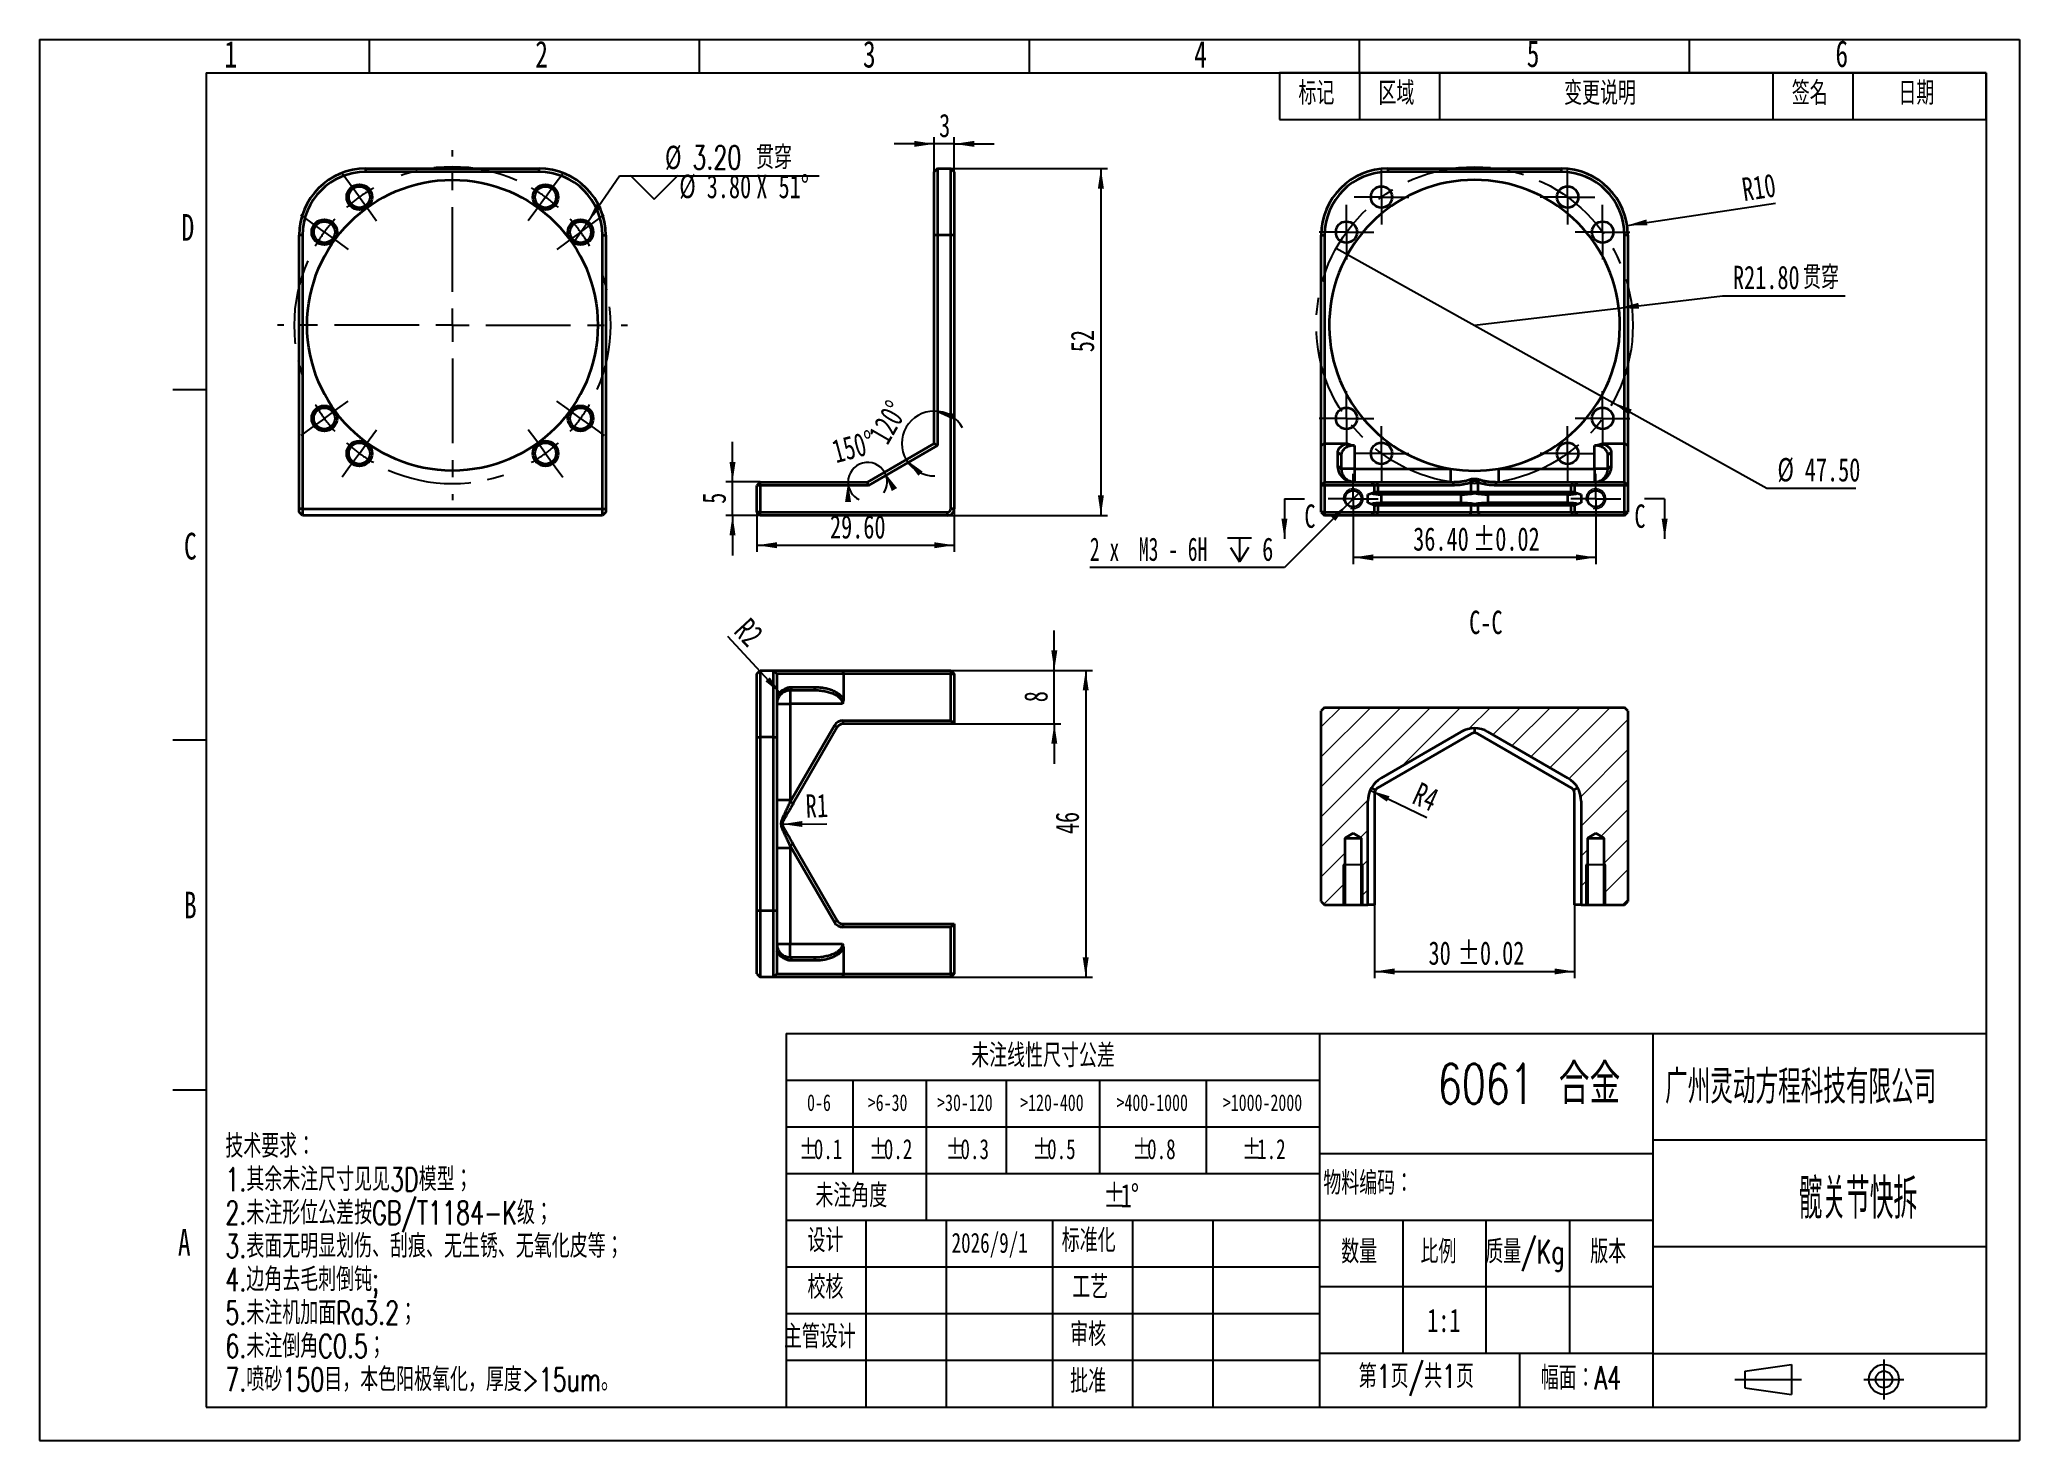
# Model space of a CAD drawing. Header units: millimetres. Extents: x 0 to 297, y 0 to 210.
import ezdxf

# ---------------------------------------------------------------- set-up
doc = ezdxf.new("R2010")
doc.units = ezdxf.units.MM
doc.linetypes.add('CENTERX2', pattern=[20.32, 12.7, -2.54, 2.54, -2.54])
for name, color, linetype in [('中心线', 6, 'CENTERX2'), ('尺寸线', 5, 'Continuous'), ('细实线', 7, 'Continuous')]:
    doc.layers.add(name, color=color, linetype=linetype)
doc.layers.add('图框', color=7, linetype='Continuous', lineweight=50)
doc.layers.add('粗实线', color=7, linetype='Continuous', lineweight=25)
doc.styles.add('SLDTEXTSTYLE0', font='TXT', dxfattribs={"width": 0.7, "bigfont": 'bigfont'})
doc.styles.add('SLDTEXTSTYLE1', font='TXT', dxfattribs={"width": 0.7})
doc.styles.add('SLDTEXTSTYLE2', font='TXT', dxfattribs={"width": 0.616621, "bigfont": 'bigfont'})
doc.styles.add('SLDTEXTSTYLE3', font='TXT', dxfattribs={"width": 0.538729, "bigfont": 'bigfont'})
doc.styles.add('SLDTEXTSTYLE4', font='TXT', dxfattribs={"width": 0.616667})
doc.dimstyles.new('SLDDIMSTYLE0', dxfattribs={"dimtxt": 3.5, "dimasz": 3, "dimexe": 0, "dimexo": 0.0625, "dimgap": 0.875, "dimtad": 2, "dimrnd": 1e-09, "dimzin": 12, "dimdsep": 46, "dimtxsty": 'SLDTEXTSTYLE1', "dimsah": 1, "dimcen": 0.09, "dimadec": 0, "dimazin": 3, "dimtfac": 1, "dimtofl": 0, "dimtmove": 0, "dimatfit": 3, "dimfxl": 0, "dimfrac": 2, "dimtolj": 1, "dimtzin": 12, "dimarcsym": 0})
doc.dimstyles.new('SLDDIMSTYLE1', dxfattribs={"dimtxt": 3.5, "dimasz": 3, "dimexe": 0, "dimexo": 0.0625, "dimgap": 0.875, "dimtad": 2, "dimrnd": 1e-09, "dimzin": 4, "dimdsep": 46, "dimtxsty": 'SLDTEXTSTYLE1', "dimsah": 1, "dimcen": 0.09, "dimadec": 0, "dimazin": 1, "dimtfac": 1, "dimtofl": 0, "dimtmove": 0, "dimatfit": 3, "dimfxl": 0, "dimfrac": 2, "dimtolj": 1, "dimtzin": 12, "dimarcsym": 0})
doc.dimstyles.new('SLDDIMSTYLE10', dxfattribs={"dimtxt": 3.5, "dimasz": 3, "dimexe": 0, "dimexo": 0.0625, "dimgap": 0.875, "dimtad": 2, "dimrnd": 1e-09, "dimzin": 12, "dimdsep": 46, "dimtxsty": 'SLDTEXTSTYLE1', "dimsah": 1, "dimcen": 0.09, "dimadec": 0, "dimazin": 3, "dimtol": 1, "dimtp": 0.02, "dimtm": 0.02, "dimtfac": 1, "dimtofl": 0, "dimtmove": 0, "dimatfit": 3, "dimfxl": 0, "dimfrac": 2, "dimtolj": 1, "dimarcsym": 0})
doc.dimstyles.new('SLDDIMSTYLE11', dxfattribs={"dimtxt": 3.5, "dimasz": 3, "dimexe": 0, "dimexo": 0.0625, "dimgap": 0.875, "dimtad": 0, "dimtih": 1, "dimtoh": 1, "dimrnd": 1e-09, "dimzin": 4, "dimdsep": 46, "dimtxsty": 'SLDTEXTSTYLE1', "dimblk1": 'NONE', "dimsah": 1, "dimcen": 0, "dimadec": 0, "dimazin": 1, "dimtfac": 1, "dimtmove": 0, "dimatfit": 3, "dimldrblk": 'NONE', "dimfxl": 0, "dimfrac": 2, "dimtolj": 1, "dimtzin": 12, "dimarcsym": 0})
doc.dimstyles.new('SLDDIMSTYLE2', dxfattribs={"dimtxt": 3.5, "dimasz": 3, "dimexe": 0, "dimexo": 0.0625, "dimgap": 0.875, "dimtad": 2, "dimrnd": 1e-09, "dimzin": 12, "dimdsep": 46, "dimtxsty": 'SLDTEXTSTYLE1', "dimsah": 1, "dimcen": 0.09, "dimadec": 0, "dimazin": 3, "dimtfac": 1, "dimtmove": 0, "dimatfit": 0, "dimfxl": 0, "dimfrac": 2, "dimtolj": 1, "dimtzin": 12, "dimarcsym": 0})
doc.dimstyles.new('SLDDIMSTYLE3', dxfattribs={"dimtxt": 3.5, "dimasz": 3, "dimexe": 0, "dimexo": 0.0625, "dimgap": 0.875, "dimtad": 2, "dimdec": 4, "dimzin": 12, "dimdsep": 46, "dimtxsty": 'SLDTEXTSTYLE1', "dimsah": 1, "dimcen": 0.09, "dimazin": 3, "dimtfac": 1, "dimtofl": 0, "dimtmove": 0, "dimatfit": 3, "dimfxl": 0, "dimfrac": 2, "dimtolj": 1, "dimtzin": 12, "dimarcsym": 0})
doc.dimstyles.new('SLDDIMSTYLE4', dxfattribs={"dimtxt": 3.5, "dimasz": 3, "dimexe": 0, "dimexo": 0.0625, "dimgap": 0.875, "dimtad": 2, "dimrnd": 1e-09, "dimzin": 4, "dimdsep": 46, "dimtxsty": 'SLDTEXTSTYLE1', "dimblk1": 'NONE', "dimsah": 1, "dimcen": 0, "dimadec": 0, "dimazin": 1, "dimtfac": 1, "dimtmove": 0, "dimatfit": 3, "dimldrblk": 'NONE', "dimfxl": 0, "dimfrac": 2, "dimtolj": 1, "dimtzin": 12, "dimarcsym": 0})
doc.dimstyles.new('SLDDIMSTYLE5', dxfattribs={"dimtxt": 3.5, "dimasz": 3, "dimexe": 0, "dimexo": 0.0625, "dimgap": 0.875, "dimtad": 0, "dimtih": 1, "dimtoh": 1, "dimrnd": 1e-09, "dimzin": 4, "dimdsep": 46, "dimtxsty": 'SLDTEXTSTYLE1', "dimsah": 1, "dimcen": 0, "dimadec": 0, "dimazin": 1, "dimtfac": 1, "dimtofl": 0, "dimtmove": 0, "dimatfit": 3, "dimfxl": 0, "dimfrac": 2, "dimtolj": 1, "dimtzin": 12, "dimarcsym": 0})
doc.dimstyles.new('SLDDIMSTYLE6', dxfattribs={"dimtxt": 3.5, "dimasz": 3, "dimexe": 0, "dimexo": 0.0625, "dimgap": 0.875, "dimtad": 0, "dimtih": 1, "dimtoh": 1, "dimdec": 6, "dimrnd": 1e-09, "dimzin": 12, "dimdsep": 46, "dimtxsty": 'SLDTEXTSTYLE1', "dimblk1": 'NONE', "dimsah": 1, "dimcen": 0, "dimadec": 0, "dimazin": 3, "dimtfac": 1, "dimtmove": 0, "dimatfit": 3, "dimldrblk": 'NONE', "dimfxl": 0, "dimfrac": 2, "dimtolj": 1, "dimtzin": 12, "dimarcsym": 0})
doc.dimstyles.new('SLDDIMSTYLE7', dxfattribs={"dimtxt": 3.5, "dimasz": 3, "dimexe": 0, "dimexo": 0.0625, "dimgap": 0.875, "dimtad": 2, "dimrnd": 1e-09, "dimzin": 4, "dimdsep": 46, "dimtxsty": 'SLDTEXTSTYLE1', "dimsah": 1, "dimcen": 0.09, "dimadec": 0, "dimazin": 1, "dimtol": 1, "dimtp": 0.02, "dimtm": 0.02, "dimtfac": 1, "dimtofl": 0, "dimtmove": 0, "dimatfit": 3, "dimfxl": 0, "dimfrac": 2, "dimtolj": 1, "dimarcsym": 0})
doc.dimstyles.new('SLDDIMSTYLE8', dxfattribs={"dimtxt": 3.5, "dimasz": 3, "dimexe": 0, "dimexo": 0.0625, "dimgap": 0.875, "dimtad": 2, "dimrnd": 1e-09, "dimzin": 12, "dimdsep": 46, "dimtxsty": 'SLDTEXTSTYLE1', "dimsah": 1, "dimcen": 0, "dimadec": 0, "dimazin": 3, "dimtfac": 1, "dimtofl": 0, "dimtmove": 0, "dimatfit": 3, "dimfxl": 0, "dimfrac": 2, "dimtolj": 1, "dimtzin": 12, "dimarcsym": 0})
doc.dimstyles.new('SLDDIMSTYLE9', dxfattribs={"dimtxt": 3.5, "dimasz": 3, "dimexe": 0, "dimexo": 0.0625, "dimgap": 0.875, "dimtad": 2, "dimrnd": 1e-09, "dimzin": 12, "dimdsep": 46, "dimtxsty": 'SLDTEXTSTYLE1', "dimsah": 1, "dimcen": 0, "dimadec": 0, "dimazin": 3, "dimtfac": 1, "dimtofl": 0, "dimtmove": 0, "dimatfit": 3, "dimfxl": 0, "dimfrac": 2, "dimtolj": 1, "dimtzin": 12, "dimarcsym": 0})

msp = doc.modelspace()

# ---------------------------------------------------------------- texts
at = {"layer": '图框'}
for s, insert, char_height, attachment_point, style in [('1', (27.7205428, 209.8118264), 4, 1, 'SLDTEXTSTYLE1'), ('2', (74.3597014, 209.8118264), 4, 1, 'SLDTEXTSTYLE1'), ('3', (123.5175808, 209.8118264), 4, 1, 'SLDTEXTSTYLE1'), ('4', (173.1918527, 209.8118264), 4, 1, 'SLDTEXTSTYLE1'), ('5', (223.0885135, 209.8869199), 4, 1, 'SLDTEXTSTYLE1'), ('6', (269.4005369, 209.8869199), 4, 1, 'SLDTEXTSTYLE1'), ('D', (21.2937193, 183.8510198), 4, 1, 'SLDTEXTSTYLE1'), ('C', (21.6612123, 136.0618264), 4, 1, 'SLDTEXTSTYLE1'), ('B', (21.6612123, 82.2545404), 4, 1, 'SLDTEXTSTYLE1'), ('6061 合金', (223.4446778, 56.4554103), 6, 2, 'SLDTEXTSTYLE0'), ('广州灵动方程科技有限公司', (243.8452362, 55.4968985), 5, 1, 'SLDTEXTSTYLE2'), ('技术要求：', (27.8643712, 45.8840829), 3.5, 1, 'SLDTEXTSTYLE0'), ('1.其余未注尺寸见见3D模型；', (27.8643712, 40.884083), 3.5, 1, 'SLDTEXTSTYLE0'), ('物料编码：', (192.5793345, 40.3195042), 3.5, 1, 'SLDTEXTSTYLE0'), ('髋关节快拆', (272.7717748, 39.2437219), 6, 2, 'SLDTEXTSTYLE3'), ('2.未注形位公差按GB/T1184-K级；', (27.8643712, 35.8840831), 3.5, 1, 'SLDTEXTSTYLE0'), ('A', (20.7490995, 31.6775527), 4, 1, 'SLDTEXTSTYLE1'), ('3.表面无明显划伤、刮痕、无生锈、无氧化皮等；', (27.8643712, 30.8840832), 3.5, 1, 'SLDTEXTSTYLE0'), ('设计', (115.1949698, 31.7208861), 3.5, 1, 'SLDTEXTSTYLE0'), ('2026/9/1', (136.8092551, 31.1194075), 3, 1, 'SLDTEXTSTYLE1'), ('标准化', (153.3356757, 31.720886), 3.5, 1, 'SLDTEXTSTYLE0'), ('数量', (195.2585289, 30.0414096), 3.5, 1, 'SLDTEXTSTYLE0'), ('比例', (207.152454, 30.0414096), 3.5, 1, 'SLDTEXTSTYLE0'), ('质量/Kg', (216.8820442, 30.0414095), 3.5, 1, 'SLDTEXTSTYLE0'), ('版本', (232.6177463, 30.0414096), 3.5, 1, 'SLDTEXTSTYLE0'), ('4.边角去毛刺倒钝;', (27.8643712, 25.8840833), 3.5, 1, 'SLDTEXTSTYLE0'), ('校核', (115.1949698, 24.7385796), 3.5, 1, 'SLDTEXTSTYLE0'), ('工艺', (154.9106756, 24.7385796), 3.5, 1, 'SLDTEXTSTYLE0'), ('5.未注机加面Ra3.2；', (27.8643712, 20.8840835), 3.5, 1, 'SLDTEXTSTYLE0'), ('审核', (154.6002507, 17.6531182), 3.5, 1, 'SLDTEXTSTYLE0'), ('1:1', (208.1559731, 19.7390396), 3.5, 1, 'SLDTEXTSTYLE1'), ('6.未注倒角C0.5；', (27.8643712, 15.8840836), 3.5, 1, 'SLDTEXTSTYLE0'), ('主管设计', (111.6496572, 17.3105139), 3.5, 1, 'SLDTEXTSTYLE0'), ('第1页/共1页', (197.8882411, 11.3598808), 3.5, 1, 'SLDTEXTSTYLE0'), ('7.喷砂150目，本色阳极氧化，厚度>15um。', (27.8643712, 10.8840837), 3.5, 1, 'SLDTEXTSTYLE0'), ('批准', (154.6002507, 10.6498997), 3.5, 1, 'SLDTEXTSTYLE0'), ('幅面：A4', (225.1925109, 11.1164645), 3.5, 1, 'SLDTEXTSTYLE0')]:
    msp.add_mtext(s, dxfattribs=dict(at, insert=insert, char_height=char_height, attachment_point=attachment_point, style=style))
at = {"layer": '细实线', "char_height": 3.5, "style": 'SLDTEXTSTYLE1'}
for s, insert, attachment_point in [('C', (189.7422681, 140.3115027), 1), ('C', (239.2491405, 140.3115027), 1), ('C-C', (216.9673029, 124.3871105), 2)]:
    msp.add_mtext(s, dxfattribs=dict(at, insert=insert, attachment_point=attachment_point))

# ---------------------------------------------------------------- blocks, each defined once
blk = doc.blocks.new('SW_TABLEANNOTATION_0')
at = {"layer": '细实线', "color": 0}
for p, q in [((0, 0), (0, -7)), ((0, 0), (12, 0)), ((0, 0), (0, -7)), ((106, 0), (0, 0)), ((12, 0), (12, -7)), ((12, 0), (24, 0)), ((24, 0), (24, -7)), ((24, 0), (74, 0)), ((74, 0), (74, -7)), ((74, 0), (86, 0)), ((86, 0), (86, -7)), ((86, 0), (106, 0)), ((106, 0), (106, -7)), ((106, -7), (106, 0)), ((0, -7), (12, -7)), ((0, -7), (106, -7)), ((12, -7), (24, -7)), ((24, -7), (74, -7)), ((74, -7), (86, -7)), ((86, -7), (106, -7))]:
    blk.add_line(p, q, dxfattribs=at)
at = {"layer": '细实线', "color": 0, "char_height": 3.5, "attachment_point": 1, "style": 'SLDTEXTSTYLE0'}
for s, insert in [('标记', (2.85, -1.28)), ('区域', (14.85, -1.28)), ('变更说明', (42.7, -1.28)), ('签名', (76.85, -1.28)), ('日期', (92.85, -1.28))]:
    blk.add_mtext(s, dxfattribs=dict(at, insert=insert))
blk = doc.blocks.new('SW_TABLEANNOTATION_1')
at = {"layer": '细实线', "color": 0}
for p, q in [((0, 0), (0, -7)), ((0, 0), (5, 0)), ((5, 0), (10, 0)), ((10, 0), (21, 0)), ((21, 0), (33, 0)), ((33, 0), (47, 0)), ((47, 0), (63, 0)), ((63, 0), (80, 0)), ((80, 0), (80, -7)), ((0, -7), (0, -14)), ((0, -7), (5, -7)), ((5, -7), (10, -7)), ((10, -7), (10, -14)), ((10, -7), (21, -7)), ((21, -7), (21, -14)), ((21, -7), (33, -7)), ((33, -7), (33, -14)), ((33, -7), (47, -7)), ((47, -7), (47, -14)), ((47, -7), (63, -7)), ((63, -7), (63, -14)), ((63, -7), (80, -7)), ((80, -7), (80, -14)), ((0, -14), (0, -21)), ((0, -14), (5, -14)), ((5, -14), (10, -14)), ((10, -14), (10, -21)), ((10, -14), (21, -14)), ((21, -14), (21, -21)), ((21, -14), (33, -14)), ((33, -14), (33, -21)), ((33, -14), (47, -14)), ((47, -14), (47, -21)), ((47, -14), (63, -14)), ((63, -14), (63, -21)), ((63, -14), (80, -14)), ((80, -14), (80, -21)), ((0, -21), (0, -28)), ((0, -21), (5, -21)), ((5, -21), (10, -21)), ((10, -21), (21, -21)), ((21, -21), (21, -28)), ((21, -21), (21, -28)), ((21, -21), (33, -21)), ((33, -21), (47, -21)), ((47, -21), (63, -21)), ((63, -21), (80, -21)), ((80, -21), (80, -28)), ((0, -28), (5, -28)), ((5, -28), (10, -28)), ((10, -28), (21, -28)), ((21, -28), (33, -28)), ((33, -28), (47, -28)), ((47, -28), (63, -28)), ((63, -28), (80, -28))]:
    blk.add_line(p, q, dxfattribs=at)
at = {"layer": '细实线', "color": 0, "attachment_point": 1}
for s, insert, char_height, style in [('未注线性尺寸公差', (27.75, -1.56), 3.5, 'SLDTEXTSTYLE0'), ('0-6', (3.13, -9.12), 2.5, 'SLDTEXTSTYLE1'), ('>6-30', (12.24, -9.12), 2.5, 'SLDTEXTSTYLE1'), ('>30-120', (22.64, -9.12), 2.5, 'SLDTEXTSTYLE1'), ('>120-400', (35.1, -9.12), 2.5, 'SLDTEXTSTYLE1'), ('>400-1000', (49.55, -9.12), 2.5, 'SLDTEXTSTYLE1'), ('>1000-2000', (65.5, -9.12), 2.5, 'SLDTEXTSTYLE1'), ('%%p', (1.91, -15.84), 3, 'SLDTEXTSTYLE1'), ('0.1', (4.14, -15.84), 3, 'SLDTEXTSTYLE1'), ('%%p', (12.41, -15.84), 3, 'SLDTEXTSTYLE1'), ('0.2', (14.64, -15.84), 3, 'SLDTEXTSTYLE1'), ('%%p', (23.91, -15.84), 3, 'SLDTEXTSTYLE1'), ('0.3', (26.14, -15.84), 3, 'SLDTEXTSTYLE1'), ('%%p', (36.91, -15.84), 3, 'SLDTEXTSTYLE1'), ('0.5', (39.14, -15.84), 3, 'SLDTEXTSTYLE1'), ('%%p', (51.92, -15.84), 3, 'SLDTEXTSTYLE1'), ('0.8', (54.14, -15.84), 3, 'SLDTEXTSTYLE1'), ('%%p', (68.41, -15.84), 3, 'SLDTEXTSTYLE1'), ('1.2', (70.64, -15.84), 3, 'SLDTEXTSTYLE1'), ('未注角度', (4.38, -22.56), 3.5, 'SLDTEXTSTYLE0'), ('%%p', (47.57, -22.56), 3.5, 'SLDTEXTSTYLE1'), ('1', (50.17, -22.56), 3.5, 'SLDTEXTSTYLE1'), ('%%d', (51.7, -22.56), 3.5, 'SLDTEXTSTYLE1')]:
    blk.add_mtext(s, dxfattribs=dict(at, insert=insert, char_height=char_height, style=style))
blk = doc.blocks.new('_D')
at = {"layer": '尺寸线'}
for p, q in [((136.71, 190.68), (160.21, 190.68)), ((159.21, 190.68), (159.21, 138.68)), ((136.21, 138.68), (160.21, 138.68))]:
    blk.add_line(p, q, dxfattribs=at)
for points in [[(159.21, 190.68), (158.76, 187.68), (159.66, 187.68)], [(159.21, 138.68), (159.66, 141.68), (158.76, 141.68)]]:
    blk.add_solid(points, dxfattribs=at)
at = {"layer": '尺寸线', "insert": (154.69, 163.14), "char_height": 3.5, "attachment_point": 1, "rotation": 90, "style": 'SLDTEXTSTYLE1'}
blk.add_mtext('52', dxfattribs=at)
blk = doc.blocks.new('_D_1')
at = {"layer": '尺寸线'}
for p, q in [((137.21, 139.68), (137.21, 133.2)), ((107.61, 139.18), (107.61, 133.2)), ((107.61, 134.2), (137.21, 134.2))]:
    blk.add_line(p, q, dxfattribs=at)
for points in [[(107.61, 134.2), (110.61, 133.75), (110.61, 134.65)], [(137.21, 134.2), (134.21, 134.65), (134.21, 133.75)]]:
    blk.add_solid(points, dxfattribs=at)
at = {"layer": '尺寸线', "insert": (118.57, 138.71), "char_height": 3.5, "attachment_point": 1, "style": 'SLDTEXTSTYLE1'}
blk.add_mtext('29.60', dxfattribs=at)
blk = doc.blocks.new('_D_2')
at = {"layer": '尺寸线'}
for p, q in [((103.95, 143.68), (103.95, 149.68)), ((108.11, 143.68), (102.95, 143.68)), ((103.95, 138.68), (103.95, 143.68)), ((108.11, 138.68), (102.95, 138.68)), ((103.95, 138.68), (103.95, 132.68))]:
    blk.add_line(p, q, dxfattribs=at)
for points in [[(103.95, 143.68), (104.4, 146.68), (103.5, 146.68)], [(103.95, 138.68), (103.5, 135.68), (104.4, 135.68)]]:
    blk.add_solid(points, dxfattribs=at)
at = {"layer": '尺寸线', "insert": (99.44, 140.41), "char_height": 3.5, "attachment_point": 1, "rotation": 90, "style": 'SLDTEXTSTYLE1'}
blk.add_mtext('5', dxfattribs=at)
blk = doc.blocks.new('_D_3')
at = {"layer": '尺寸线'}
for p, q in [((134.21, 194.37), (128.21, 194.37)), ((134.21, 190.18), (134.21, 195.37)), ((137.21, 194.37), (134.21, 194.37)), ((137.21, 188.98), (137.21, 195.37)), ((137.21, 194.37), (143.21, 194.37))]:
    blk.add_line(p, q, dxfattribs=at)
for points in [[(134.21, 194.37), (131.21, 194.82), (131.21, 193.92)], [(137.21, 194.37), (140.21, 193.92), (140.21, 194.82)]]:
    blk.add_solid(points, dxfattribs=at)
at = {"layer": '尺寸线', "insert": (134.94, 198.88), "char_height": 3.5, "attachment_point": 1, "style": 'SLDTEXTSTYLE1'}
blk.add_mtext('3', dxfattribs=at)
blk = doc.blocks.new('_D_4')
at = {"layer": '尺寸线'}
for start, end in [(30, 180), (180, 243.9917), (326.0083, 30)]:
    blk.add_arc((124.21, 143.68), 2.93, start, end, dxfattribs=at)
for points in [[(121.28, 143.68), (120.83, 140.68), (121.73, 140.68)], [(126.74, 145.14), (127.85, 142.32), (128.63, 142.77)]]:
    blk.add_solid(points, dxfattribs=at)
at = {"layer": '尺寸线', "insert": (118.58, 149.87), "char_height": 3.5, "attachment_point": 1, "rotation": 15, "style": 'SLDTEXTSTYLE1'}
blk.add_mtext('150°', dxfattribs=at)
blk = doc.blocks.new('_D_5')
at = {"layer": '尺寸线'}
for start, end in [(90, 210), (29.1616, 90), (210, 270.8384)]:
    blk.add_arc((134.21, 149.45), 4.86, start, end, dxfattribs=at)
for points in [[(134.21, 154.31), (136.97, 153.06), (137.21, 153.92)], [(130, 147.02), (131.84, 144.61), (132.46, 145.25)]]:
    blk.add_solid(points, dxfattribs=at)
at = {"layer": '尺寸线', "insert": (124.17, 150.82), "char_height": 3.5, "attachment_point": 1, "rotation": 60, "style": 'SLDTEXTSTYLE1'}
blk.add_mtext('120°', dxfattribs=at)
blk = doc.blocks.new('_D_6')
at = {"layer": '尺寸线'}
for p, q in [((194.52, 178.74), (236.01, 155.62)), ((236.01, 155.62), (259.11, 142.75)), ((259.11, 142.75), (272.48, 142.75))]:
    blk.add_line(p, q, dxfattribs=at)
blk.add_solid([(236.01, 155.62), (238.41, 153.76), (238.85, 154.55)], dxfattribs=at)
at = {"layer": '尺寸线', "char_height": 3.5, "attachment_point": 1, "style": 'SLDTEXTSTYLE1'}
for s, insert in [('%%c', (260.7, 147.27)), ('47.50', (264.81, 147.26))]:
    blk.add_mtext(s, dxfattribs=dict(at, insert=insert))
blk = doc.blocks.new('_None')
blk = doc.blocks.new('_D_7')
at = {"layer": '尺寸线'}
for p, q in [((215.26, 167.18), (236.91, 169.74)), ((236.91, 169.74), (252.44, 171.58)), ((252.44, 171.58), (270.88, 171.58))]:
    blk.add_line(p, q, dxfattribs=at)
blk.add_solid([(236.91, 169.74), (239.94, 169.65), (239.84, 170.54)], dxfattribs=at)
at = {"layer": '尺寸线', "char_height": 3.5, "attachment_point": 1}
for s, insert, style in [('R21.80', (254.03, 176.1), 'SLDTEXTSTYLE1'), ('贯穿', (264.54, 176.1), 'SLDTEXTSTYLE0')]:
    blk.add_mtext(s, dxfattribs=dict(at, insert=insert, style=style))
blk = doc.blocks.new('SW_SYMBOL_HOLE_DEPTH')
at = {"layer": '尺寸线', "color": 0}
for p, q in [((0, 875), (800, 875)), ((400, 875), (400, 75)), ((100, 555), (400, 75)), ((700, 555), (400, 75))]:
    blk.add_line(p, q, dxfattribs=at)
blk = doc.blocks.new('_D_8')
at = {"layer": '尺寸线'}
for p, q in [((196.18, 140.29), (186.75, 130.85)), ((197.95, 142.06), (196.18, 140.29)), ((186.75, 130.85), (157.56, 130.85))]:
    blk.add_line(p, q, dxfattribs=at)
blk.add_solid([(196.18, 140.29), (193.74, 138.49), (194.38, 137.85)], dxfattribs=at)
at = {"layer": '尺寸线', "xscale": 0.004511737089201878, "yscale": 0.004511737089201878, "zscale": 0.004511737089201878}
blk.add_blockref('SW_SYMBOL_HOLE_DEPTH', (178.2, 131.37), dxfattribs=at)
at = {"layer": '尺寸线', "char_height": 3.5, "attachment_point": 1}
for s, insert, style in [('2 x  M3 - 6H', (157.56, 135.36), 'SLDTEXTSTYLE4'), ('6', (183.41, 135.36), 'SLDTEXTSTYLE1')]:
    blk.add_mtext(s, dxfattribs=dict(at, insert=insert, style=style))
blk = doc.blocks.new('_D_9')
at = {"layer": '尺寸线'}
for p, q in [((197.06, 141.18), (197.06, 131.37)), ((233.46, 137.43), (233.46, 131.37)), ((233.46, 132.37), (197.06, 132.37))]:
    blk.add_line(p, q, dxfattribs=at)
for points in [[(197.06, 132.37), (200.06, 131.92), (200.06, 132.82)], [(233.46, 132.37), (230.46, 132.82), (230.46, 131.92)]]:
    blk.add_solid(points, dxfattribs=at)
at = {"layer": '尺寸线', "char_height": 3.5, "attachment_point": 1, "style": 'SLDTEXTSTYLE1'}
for s, insert in [('36.40', (206.06, 136.89)), ('±0.02', (215.04, 136.89))]:
    blk.add_mtext(s, dxfattribs=dict(at, insert=insert))
blk = doc.blocks.new('_D_10')
at = {"layer": '尺寸线'}
blk.add_line((238.15, 182.15), (260.39, 185.46), dxfattribs=at)
blk.add_solid([(238.15, 182.15), (241.19, 182.15), (241.05, 183.04)], dxfattribs=at)
at = {"layer": '尺寸线', "insert": (255.18, 189.24), "char_height": 3.5, "attachment_point": 1, "rotation": 8.4597, "style": 'SLDTEXTSTYLE1'}
blk.add_mtext('R10', dxfattribs=at)
blk = doc.blocks.new('SW_CENTERMARKSYMBOL_0')
at = {"layer": '中心线', "color": 0}
for p, q in [((0, 2.5), (0, 4.1)), ((-2.5, 0), (-4.1, 0)), ((0, 0), (-2.5, 0)), ((0, 0), (0, 2.5)), ((0, 0), (0, -2.5)), ((0, 0), (2.5, 0)), ((2.5, 0), (4.1, 0)), ((0, -2.5), (0, -4.1))]:
    blk.add_line(p, q, dxfattribs=at)
blk = doc.blocks.new('SW_CENTERMARKSYMBOL_1')
at = {"layer": '中心线', "color": 0}
for p, q in [((0, 2.5), (0, 4.1)), ((-2.5, 0), (-4.1, 0)), ((0, 0), (-2.5, 0)), ((0, 0), (0, 2.5)), ((0, 0), (0, -2.5)), ((0, 0), (2.5, 0)), ((2.5, 0), (4.1, 0)), ((0, -2.5), (0, -4.1))]:
    blk.add_line(p, q, dxfattribs=at)
blk = doc.blocks.new('SW_CENTERMARKSYMBOL_2')
at = {"layer": '中心线', "color": 0}
for p, q in [((0, 2.5), (0, 4.1)), ((-2.5, 0), (-4.1, 0)), ((0, 0), (-2.5, 0)), ((0, 0), (0, 2.5)), ((0, 0), (0, -2.5)), ((0, 0), (2.5, 0)), ((2.5, 0), (4.1, 0)), ((0, -2.5), (0, -4.1))]:
    blk.add_line(p, q, dxfattribs=at)
blk = doc.blocks.new('SW_CENTERMARKSYMBOL_3')
at = {"layer": '中心线', "color": 0}
for p, q in [((0, 2.5), (0, 4.1)), ((-2.5, 0), (-4.1, 0)), ((0, 0), (-2.5, 0)), ((0, 0), (0, 2.5)), ((0, 0), (0, -2.5)), ((0, 0), (2.5, 0)), ((2.5, 0), (4.1, 0)), ((0, -2.5), (0, -4.1))]:
    blk.add_line(p, q, dxfattribs=at)
blk = doc.blocks.new('SW_CENTERMARKSYMBOL_4')
at = {"layer": '中心线', "color": 0}
for p, q in [((0, 2.5), (0, 4.1)), ((-2.5, 0), (-4.1, 0)), ((0, 0), (-2.5, 0)), ((0, 0), (0, 2.5)), ((0, 0), (0, -2.5)), ((0, 0), (2.5, 0)), ((2.5, 0), (4.1, 0)), ((0, -2.5), (0, -4.1))]:
    blk.add_line(p, q, dxfattribs=at)
blk = doc.blocks.new('SW_CENTERMARKSYMBOL_5')
at = {"layer": '中心线', "color": 0}
for p, q in [((0, 2.5), (0, 4.1)), ((-2.5, 0), (-4.1, 0)), ((0, 0), (-2.5, 0)), ((0, 0), (0, 2.5)), ((0, 0), (0, -2.5)), ((0, 0), (2.5, 0)), ((2.5, 0), (4.1, 0)), ((0, -2.5), (0, -4.1))]:
    blk.add_line(p, q, dxfattribs=at)
blk = doc.blocks.new('SW_CENTERMARKSYMBOL_6')
at = {"layer": '中心线', "color": 0}
for p, q in [((0, 2.5), (0, 4.1)), ((-2.5, 0), (-4.1, 0)), ((0, 0), (-2.5, 0)), ((0, 0), (0, 2.5)), ((0, 0), (0, -2.5)), ((0, 0), (2.5, 0)), ((2.5, 0), (4.1, 0)), ((0, -2.5), (0, -4.1))]:
    blk.add_line(p, q, dxfattribs=at)
blk = doc.blocks.new('SW_CENTERMARKSYMBOL_7')
at = {"layer": '中心线', "color": 0}
for p, q in [((0, 2.5), (0, 4.1)), ((-2.5, 0), (-4.1, 0)), ((0, 0), (-2.5, 0)), ((0, 0), (0, 2.5)), ((0, 0), (0, -2.5)), ((0, 0), (2.5, 0)), ((2.5, 0), (4.1, 0)), ((0, -2.5), (0, -4.1))]:
    blk.add_line(p, q, dxfattribs=at)
blk = doc.blocks.new('SW_CENTERMARKSYMBOL_8')
at = {"layer": '中心线', "color": 0}
for p, q in [((0, 2.5), (0, 3.75)), ((-2.5, 0), (-3.75, 0)), ((0, 0), (-2.5, 0)), ((0, 0), (0, 2.5)), ((0, 0), (0, -2.5)), ((0, 0), (2.5, 0)), ((2.5, 0), (3.75, 0)), ((0, -2.5), (0, -3.75))]:
    blk.add_line(p, q, dxfattribs=at)
blk = doc.blocks.new('SW_CENTERMARKSYMBOL_9')
at = {"layer": '中心线', "color": 0}
for p, q in [((0, 2.5), (0, 3.75)), ((-2.5, 0), (-3.75, 0)), ((0, 0), (-2.5, 0)), ((0, 0), (0, 2.5)), ((0, 0), (0, -2.5)), ((0, 0), (2.5, 0)), ((2.5, 0), (3.75, 0)), ((0, -2.5), (0, -3.75))]:
    blk.add_line(p, q, dxfattribs=at)
blk = doc.blocks.new('_D_11')
at = {"layer": '尺寸线'}
for p, q in [((136.71, 115.43), (157.93, 115.43)), ((156.93, 115.43), (156.93, 69.43)), ((136.71, 69.43), (157.93, 69.43))]:
    blk.add_line(p, q, dxfattribs=at)
for points in [[(156.93, 115.43), (156.48, 112.43), (157.38, 112.43)], [(156.93, 69.43), (157.38, 72.43), (156.48, 72.43)]]:
    blk.add_solid(points, dxfattribs=at)
at = {"layer": '尺寸线', "insert": (152.41, 90.89), "char_height": 3.5, "attachment_point": 1, "rotation": 90, "style": 'SLDTEXTSTYLE1'}
blk.add_mtext('46', dxfattribs=at)
blk = doc.blocks.new('_D_12')
at = {"layer": '尺寸线'}
for p, q in [((152.22, 115.43), (152.22, 121.43)), ((136.71, 115.43), (153.22, 115.43)), ((152.22, 107.43), (152.22, 115.43)), ((137.21, 107.43), (153.22, 107.43)), ((152.22, 107.43), (152.22, 101.43))]:
    blk.add_line(p, q, dxfattribs=at)
for points in [[(152.22, 115.43), (152.67, 118.43), (151.77, 118.43)], [(152.22, 107.43), (151.77, 104.43), (152.67, 104.43)]]:
    blk.add_solid(points, dxfattribs=at)
at = {"layer": '尺寸线', "insert": (147.71, 110.66), "char_height": 3.5, "attachment_point": 1, "rotation": 90, "style": 'SLDTEXTSTYLE1'}
blk.add_mtext('8', dxfattribs=at)
blk = doc.blocks.new('_D_13')
at = {"layer": '尺寸线'}
blk.add_line((111.25, 111.89), (103.27, 120.52), dxfattribs=at)
blk.add_solid([(111.25, 111.89), (109.54, 114.4), (108.88, 113.79)], dxfattribs=at)
at = {"layer": '尺寸线', "insert": (106.56, 123.56), "char_height": 3.5, "attachment_point": 1, "rotation": 312.7686, "style": 'SLDTEXTSTYLE1'}
blk.add_mtext('R2', dxfattribs=at)
blk = doc.blocks.new('_D_14')
at = {"layer": '尺寸线'}
blk.add_line((111.44, 92.39), (118.09, 92.44), dxfattribs=at)
blk.add_solid([(111.44, 92.39), (114.44, 91.96), (114.44, 92.86)], dxfattribs=at)
at = {"layer": '尺寸线', "insert": (114.85, 96.83), "char_height": 3.5, "attachment_point": 1, "rotation": 2.251, "style": 'SLDTEXTSTYLE1'}
blk.add_mtext('R1', dxfattribs=at)
blk = doc.blocks.new('_D_15')
at = {"layer": '尺寸线'}
blk.add_line((199.61, 97.46), (208.09, 93.4), dxfattribs=at)
blk.add_solid([(199.61, 97.46), (202.12, 95.76), (202.51, 96.57)], dxfattribs=at)
at = {"layer": '尺寸线', "insert": (207.14, 98.78), "char_height": 3.5, "attachment_point": 1, "rotation": 335.8276, "style": 'SLDTEXTSTYLE1'}
blk.add_mtext('R4', dxfattribs=at)
blk = doc.blocks.new('_D_16')
at = {"layer": '尺寸线'}
for p, q in [((200.26, 80.3), (200.26, 69.3)), ((230.26, 80.3), (230.26, 69.3)), ((200.26, 70.3), (230.26, 70.3))]:
    blk.add_line(p, q, dxfattribs=at)
for points in [[(200.26, 70.3), (203.26, 69.85), (203.26, 70.75)], [(230.26, 70.3), (227.26, 70.75), (227.26, 69.85)]]:
    blk.add_solid(points, dxfattribs=at)
at = {"layer": '尺寸线', "char_height": 3.5, "attachment_point": 1, "style": 'SLDTEXTSTYLE1'}
for s, insert in [('30', (208.36, 74.81)), ('±0.02', (212.74, 74.81))]:
    blk.add_mtext(s, dxfattribs=dict(at, insert=insert))
blk = doc.blocks.new('SW_SYMBOL_HOLE_SINK')
at = {"layer": '尺寸线', "color": 0}
for p, q in [((0, 875), (800, 75)), ((800, 75), (1600, 875))]:
    blk.add_line(p, q, dxfattribs=at)
blk = doc.blocks.new('_D_17')
at = {"layer": '尺寸线'}
for p, q in [((82.23, 182.7), (87.01, 189.58)), ((87.01, 189.58), (116.94, 189.58)), ((80.07, 179.58), (82.23, 182.7))]:
    blk.add_line(p, q, dxfattribs=at)
blk.add_solid([(82.23, 182.7), (84.31, 184.91), (83.57, 185.42)], dxfattribs=at)
at = {"layer": '尺寸线', "xscale": 0.004511737089201878, "yscale": 0.004511737089201878, "zscale": 0.004511737089201878}
blk.add_blockref('SW_SYMBOL_HOLE_SINK', (88.6, 185.74), dxfattribs=at)
at = {"layer": '尺寸线', "char_height": 3.5, "attachment_point": 1}
for s, insert, style in [('%%c', (93.82, 194.09), 'SLDTEXTSTYLE1'), ('3.20 贯穿', (97.93, 194.08), 'SLDTEXTSTYLE0'), ('%%c', (95.96, 189.75), 'SLDTEXTSTYLE1'), ('3.80', (100.08, 189.73), 'SLDTEXTSTYLE1'), ('X 51°', (107.52, 189.73), 'SLDTEXTSTYLE1')]:
    blk.add_mtext(s, dxfattribs=dict(at, insert=insert, style=style))
blk = doc.blocks.new('SW_CENTERMARKSYMBOL_10')
at = {"layer": '中心线', "color": 0}
for p, q in [((13.96, -14.21), (13.96, 7.04)), ((-1.47, 2.02), (-2.59, 3.56)), ((29.39, 2.02), (30.51, 3.56)), ((0, 0), (-1.47, 2.02)), ((0, 0), (1.47, -2.02)), ((27.92, 0), (29.39, 2.02)), ((-7.28, -3.78), (-8.81, -2.67)), ((1.47, -2.02), (2.59, -3.56)), ((26.45, -2.02), (25.33, -3.56)), ((27.92, 0), (26.45, -2.02)), ((35.2, -3.78), (36.73, -2.67)), ((-5.25, -5.25), (-7.28, -3.78)), ((-5.25, -5.25), (-3.23, -6.72)), ((33.17, -5.25), (31.15, -6.72)), ((33.17, -5.25), (35.2, -3.78)), ((-3.23, -6.72), (-1.69, -7.84)), ((31.15, -6.72), (29.61, -7.84)), ((13.96, -19.21), (13.96, -16.71)), ((8.96, -19.21), (-12.29, -19.21)), ((13.96, -19.21), (11.46, -19.21)), ((13.96, -19.21), (13.96, -21.71)), ((13.96, -19.21), (16.46, -19.21)), ((18.96, -19.21), (40.21, -19.21)), ((13.96, -24.21), (13.96, -45.46)), ((-5.25, -33.17), (-3.23, -31.7)), ((-3.23, -31.7), (-1.69, -30.59)), ((31.15, -31.7), (29.61, -30.59)), ((33.17, -33.17), (31.15, -31.7)), ((-7.28, -34.64), (-8.81, -35.76)), ((-5.25, -33.17), (-7.28, -34.64)), ((1.47, -36.41), (2.59, -34.87)), ((26.45, -36.41), (25.33, -34.87)), ((33.17, -33.17), (35.2, -34.64)), ((35.2, -34.64), (36.73, -35.76)), ((0, -38.43), (-1.47, -40.45)), ((0, -38.43), (1.47, -36.41)), ((27.92, -38.43), (26.45, -36.41)), ((27.92, -38.43), (29.39, -40.45)), ((-1.47, -40.45), (-2.59, -41.99)), ((29.39, -40.45), (30.51, -41.99))]:
    blk.add_line(p, q, dxfattribs=at)
for start, end in [(66.0623, 113.9377), (126, 132.0311), (119.9689, 126), (54, 60.0311), (47.9689, 54), (144, 150.0311), (137.9689, 144), (36, 42.0311), (29.9689, 36), (156.0623, 203.9377), (336.0623, 23.9377), (209.9689, 216), (324, 330.0311), (216, 222.0311), (317.9689, 324), (227.9689, 234), (234, 240.0311), (299.9689, 306), (306, 312.0311), (246.0623, 293.9377)]:
    blk.add_arc((13.96, -19.21), 23.75, start, end, dxfattribs=at)

# ---------------------------------------------------------------- dimensions: what is measured, and where the dimension line sits
at = {"layer": '尺寸线'}
for base, p1, p2, dimstyle, picture, middle in [((134.2051771, 194.3720119), (137.2051771, 188.9778259), (134.2051771, 190.1778259), 'SLDDIMSTYLE2', '_D_3', (135.7051771, 194.3720119)), ((137.2051771, 134.201655), (107.6051771, 139.1778259), (137.2051771, 139.6778259), 'SLDDIMSTYLE1', '_D_1', (122.4051771, 134.201655)), ((197.0622681, 132.3747484), (233.4622681, 137.4278259), (197.0622681, 141.1778259), 'SLDDIMSTYLE7', '_D_9', (215.2622681, 132.3747484))]:
    dim = msp.add_linear_dim(base=base, p1=p1, p2=p2, dimstyle=dimstyle, dxfattribs=at)
    dim.commit()
    dim.dimension.update_dxf_attribs({"geometry": picture, "text_midpoint": middle, "dimtype": 160})
dim = msp.add_diameter_dim_2p(p1=(80.0650684, 179.5770959), p2=(82.2324953, 182.6983554), text='%%c3.20 贯穿\\P{\\fGDT;w}<> X 51°', dimstyle='SLDDIMSTYLE11', dxfattribs=at)
dim.commit()
dim.dimension.update_dxf_attribs({"geometry": '_D_17', "text_midpoint": (102.7679954, 189.5659631), "dimtype": 163})
for base, p1, p2, angle, dimstyle, picture, middle in [((159.2051771, 138.6778259), (136.7051771, 190.6778259), (136.2051771, 138.6778259), 90, 'SLDDIMSTYLE0', '_D', (159.2051771, 164.6778259)), ((103.9544717, 143.6778259), (108.1051771, 138.6778259), (108.1051771, 143.6778259), 90, 'SLDDIMSTYLE2', '_D_2', (103.9544717, 141.1778259)), ((152.2219783, 115.4260511), (137.2051771, 107.4260511), (136.7051771, 115.4260511), 90, 'SLDDIMSTYLE2', '_D_12', (152.2219783, 111.4260511)), ((156.9257032, 69.4260511), (136.7051771, 115.4260511), (136.7051771, 69.4260511), 90, 'SLDDIMSTYLE0', '_D_11', (156.9257032, 92.4260511)), ((230.2622681, 70.2959288), (200.2622681, 80.2959288), (230.2622681, 80.2959288), 0, 'SLDDIMSTYLE10', '_D_16', (215.2622681, 70.2959288))]:
    dim = msp.add_linear_dim(base=base, p1=p1, p2=p2, angle=angle, dimstyle=dimstyle, dxfattribs=at)
    dim.commit()
    dim.dimension.update_dxf_attribs({"geometry": picture, "text_midpoint": middle, "dimtype": 160})
for center, mpoint, dimstyle, picture, middle in [((228.2622681, 180.6778259), (238.1534642, 182.1489609), 'SLDDIMSTYLE8', '_D_10', (258.1934983, 185.1295588)), ((112.6051771, 110.4260511), (111.2470993, 111.8942556), 'SLDDIMSTYLE8', '_D_13', (104.1870338, 119.5268439)), ((203.2622681, 95.824132), (199.6129972, 97.4620644), 'SLDDIMSTYLE9', '_D_15', (207.2058076, 94.0541352)), ((112.4393696, 92.4260511), (111.4401413, 92.3867732), 'SLDDIMSTYLE9', '_D_14', (116.9908032, 92.6049693))]:
    dim = msp.add_radius_dim(center=center, mpoint=mpoint, dimstyle=dimstyle, dxfattribs=at)
    dim.commit()
    dim.dimension.update_dxf_attribs({"geometry": picture, "text_midpoint": middle, "dimtype": 164})
for base, line1, picture, middle in [((129.9970981, 151.8808642), ((134.2051771, 149.4513286), (134.2051771, 180.6778259)), '_D_5', (129.9970981, 151.8808642)), ((123.4474918, 146.5055461), ((108.1051771, 143.6778259), (124.2051771, 143.6778259)), '_D_4', (123.4474918, 146.5055461))]:
    dim = msp.add_angular_dim_2l(base=base, line1=line1, line2=((124.2051771, 143.6778259), (134.2051771, 149.4513286)), dimstyle='SLDDIMSTYLE3', dxfattribs=at)
    dim.commit()
    dim.dimension.update_dxf_attribs({"geometry": picture, "text_midpoint": middle, "dimtype": 162})
dim = msp.add_diameter_dim_2p(p1=(194.5154275, 178.7377181), p2=(236.0091086, 155.6179337), dimstyle='SLDDIMSTYLE4', dxfattribs=at)
dim.commit()
dim.dimension.update_dxf_attribs({"geometry": '_D_6', "text_midpoint": (266.590318, 144.9192771), "dimtype": 163})
dim = msp.add_radius_dim(center=(215.2622681, 167.1778259), mpoint=(236.910736, 169.7437246), text='<> 贯穿', dimstyle='SLDDIMSTYLE5', dxfattribs=at)
dim.commit()
dim.dimension.update_dxf_attribs({"geometry": '_D_7', "text_midpoint": (262.457115, 173.7490401), "dimtype": 164})
dim = msp.add_diameter_dim_2p(p1=(197.9455466, 142.0623139), p2=(196.1789895, 140.2933379), text='2 x  M3 - 6H {\\fGDT;x} 6\\P', dimstyle='SLDDIMSTYLE6', override={"dimpost": '<>'}, dxfattribs=at)
dim.commit()
dim.dimension.update_dxf_attribs({"geometry": '_D_8', "text_midpoint": (171.3585304, 133.0147094), "dimtype": 163})

# ---------------------------------------------------------------- hatches: boundary and pattern name
at = {"layer": '细实线', "linetype": 'Continuous', "lineweight": 18}
h = msp.add_hatch(dxfattribs=at)
h.set_pattern_fill('ANSI31', color=256, angle=3e-322, style=0)
edge = h.paths.add_edge_path(flags=0)
edge.add_line((195.8122681, 90.2959288), (197.0622681, 91.0470046))
edge.add_line((197.0622681, 91.0470046), (198.3122681, 90.2959288))
edge.add_line((198.3122681, 90.2959288), (198.3122681, 80.2959288))
edge.add_line((198.3122681, 80.2959288), (199.2622681, 80.2959288))
edge.add_line((199.2622681, 80.2959288), (199.2622681, 95.824132))
edge.add_arc((203.2622681, 95.824132), 4, 120, 180, ccw=False)
edge.add_line((201.2622681, 99.2882336), (213.2622681, 106.2164369))
edge.add_arc((215.2622681, 102.7523353), 4, 60, 120, ccw=False)
edge.add_line((217.2622681, 106.2164369), (229.2622681, 99.2882336))
edge.add_arc((227.2622681, 95.824132), 4, 0, 60, ccw=False)
edge.add_line((231.2622681, 95.824132), (231.2622681, 80.2959288))
edge.add_line((231.2622681, 80.2959288), (232.2122681, 80.2959288))
edge.add_line((232.2122681, 80.2959288), (232.2122681, 90.2959288))
edge.add_line((232.2122681, 90.2959288), (233.4622681, 91.0470046))
edge.add_line((233.4622681, 91.0470046), (234.7122681, 90.2959288))
edge.add_line((234.7122681, 90.2959288), (234.7122681, 80.2959288))
edge.add_line((234.7122681, 80.2959288), (237.7622681, 80.2959288))
edge.add_line((237.7622681, 80.2959288), (238.2622681, 80.7959288))
edge.add_line((238.2622681, 80.7959288), (238.2622681, 109.3959288))
edge.add_line((238.2622681, 109.3959288), (237.7622681, 109.8959288))
edge.add_line((237.7622681, 109.8959288), (192.7622681, 109.8959288))
edge.add_line((192.7622681, 109.8959288), (192.2622681, 109.3959288))
edge.add_line((192.2622681, 109.3959288), (192.2622681, 80.7959288))
edge.add_line((192.2622681, 80.7959288), (192.7622681, 80.2959288))
edge.add_line((192.7622681, 80.2959288), (195.8122681, 80.2959288))
edge.add_line((195.8122681, 80.2959288), (195.8122681, 90.2959288))

# ---------------------------------------------------------------- linework, layer by layer
at = {"color": 7, "linetype": 'Continuous', "lineweight": 35}
for p, q in [((48.9346282, 190.1778259), (48.9346282, 190.6778259)), ((48.9346282, 190.6778259), (74.9346282, 190.6778259)), ((74.9346282, 190.1778259), (48.9346282, 190.1778259)), ((74.9346282, 190.1778259), (74.9346282, 190.6778259)), ((134.7051771, 190.6778259), (134.2051771, 190.1778259)), ((134.2051771, 180.6778259), (134.2051771, 190.1778259)), ((134.7051771, 190.6778259), (134.7051771, 180.6778259)), ((134.7051771, 190.6778259), (136.7051771, 190.6778259)), ((136.7051771, 180.6778259), (136.7051771, 190.6778259)), ((137.2051771, 190.1778259), (136.7051771, 190.6778259)), ((137.2051771, 190.1778259), (137.2051771, 180.6778259)), ((202.2622681, 190.6778259), (202.2622681, 190.1778259)), ((202.2622681, 190.6778259), (228.2622681, 190.6778259)), ((228.2622681, 190.1778259), (202.2622681, 190.1778259)), ((228.2622681, 190.6778259), (228.2622681, 190.1778259)), ((39.4346282, 180.6778259), (38.9346282, 180.6778259)), ((38.9346282, 139.6778259), (38.9346282, 180.6778259)), ((39.4346282, 180.6778259), (39.4346282, 139.6778259)), ((84.4346282, 139.6778259), (84.4346282, 180.6778259)), ((84.4346282, 180.6778259), (84.9346282, 180.6778259)), ((84.9346282, 180.6778259), (84.9346282, 139.6778259)), ((134.2051771, 149.4513286), (134.2051771, 180.6778259)), ((134.7051771, 180.6778259), (134.2051771, 180.6778259)), ((134.7051771, 180.6778259), (134.7051771, 149.1626535)), ((136.7051771, 180.6778259), (134.7051771, 180.6778259)), ((136.7051771, 139.6778259), (136.7051771, 180.6778259)), ((137.2051771, 180.6778259), (136.7051771, 180.6778259)), ((137.2051771, 180.6778259), (137.2051771, 139.6778259)), ((192.2622681, 180.6778259), (192.7622681, 180.6778259)), ((192.2622681, 149.1626535), (192.2622681, 180.6778259)), ((192.7622681, 180.6778259), (192.7622681, 149.4513286)), ((237.7622681, 149.4513286), (237.7622681, 180.6778259)), ((238.2622681, 180.6778259), (237.7622681, 180.6778259)), ((238.2622681, 180.6778259), (238.2622681, 149.1626535)), ((124.2051771, 143.6778259), (134.2051771, 149.4513286)), ((134.7051771, 149.1626535), (124.3391517, 143.1778259)), ((134.7051771, 149.1626535), (134.2051771, 149.4513286)), ((192.2622681, 149.1626535), (192.7622681, 149.4513286)), ((192.2622681, 143.1778259), (192.2622681, 149.1626535)), ((192.7622681, 149.4513286), (192.7622681, 143.6778259)), ((192.7622681, 149.4513286), (196.1725495, 149.4513286)), ((197.2622681, 149.1626535), (197.2622681, 145.6778259)), ((233.2622681, 145.6778259), (233.2622681, 149.1626535)), ((234.3519867, 149.4513286), (237.7622681, 149.4513286)), ((237.7622681, 143.6778259), (237.7622681, 149.4513286)), ((238.2622681, 149.1626535), (237.7622681, 149.4513286)), ((238.2622681, 149.1626535), (238.2622681, 143.1778259)), ((194.7622681, 146.1108386), (194.7622681, 148.1522905)), ((195.2622681, 147.7192778), (194.7622681, 148.1522905)), ((195.2622681, 145.6778259), (194.7622681, 146.1108386)), ((195.2622681, 147.7192778), (195.2622681, 145.6778259)), ((197.2622681, 145.6778259), (195.2622681, 145.6778259)), ((197.2622681, 145.6778259), (197.2622681, 143.6778259)), ((197.2622681, 145.6778259), (211.6581038, 145.6778259)), ((211.6581038, 145.6778259), (211.6581038, 143.6778259)), ((218.8664323, 145.6778259), (218.8664323, 143.6778259)), ((218.8664323, 145.6778259), (233.2622681, 145.6778259)), ((235.2622681, 145.6778259), (233.2622681, 145.6778259)), ((233.2622681, 145.6778259), (233.2622681, 143.6778259)), ((235.7622681, 148.1522905), (235.2622681, 147.7192778)), ((235.2622681, 145.6778259), (235.2622681, 147.7192778)), ((235.7622681, 146.1108386), (235.2622681, 145.6778259)), ((235.7622681, 148.1522905), (235.7622681, 146.1108386)), ((108.1051771, 143.6778259), (107.6051771, 143.1778259)), ((107.6051771, 139.1778259), (107.6051771, 143.1778259)), ((108.1051771, 143.1778259), (107.6051771, 143.1778259)), ((108.1051771, 143.1778259), (108.1051771, 143.6778259)), ((108.1051771, 143.6778259), (124.2051771, 143.6778259)), ((108.1051771, 143.1778259), (108.1051771, 139.1778259)), ((124.3391517, 143.1778259), (108.1051771, 143.1778259)), ((124.3391517, 143.1778259), (124.2051771, 143.6778259)), ((192.7622681, 143.6778259), (192.2622681, 143.1778259)), ((192.2622681, 139.1778259), (192.2622681, 143.1778259)), ((192.7622681, 143.1778259), (192.2622681, 143.1778259)), ((192.7622681, 143.1778259), (192.7622681, 143.6778259)), ((192.7622681, 143.6778259), (199.7622681, 143.6778259)), ((192.7622681, 143.1778259), (192.7622681, 139.1778259)), ((200.2622681, 143.1778259), (192.7622681, 143.1778259)), ((200.2622681, 143.1778259), (199.7622681, 143.6778259)), ((199.7622681, 143.6778259), (200.5122681, 143.6778259)), ((200.2622681, 142.1778259), (200.2622681, 143.1778259)), ((200.7622681, 143.1778259), (200.2622681, 143.1778259)), ((200.5122681, 143.6778259), (200.7622681, 143.1778259)), ((200.5122681, 143.6778259), (211.9761778, 143.6778259)), ((200.7622681, 143.1778259), (200.7622681, 142.1778259)), ((212.2261778, 143.1778259), (200.7622681, 143.1778259)), ((211.9761778, 143.6778259), (212.2261778, 143.1778259)), ((214.5137149, 144.0452649), (214.7622681, 143.6371246)), ((214.7622681, 142.1778259), (214.7622681, 143.6371246)), ((216.0108212, 144.0452649), (215.7622681, 143.6371246)), ((215.7622681, 143.6371246), (215.7622681, 142.1778259)), ((218.5483583, 143.6778259), (218.2983583, 143.1778259)), ((229.7622681, 143.1778259), (218.2983583, 143.1778259)), ((218.5483583, 143.6778259), (230.0122681, 143.6778259)), ((230.0122681, 143.6778259), (229.7622681, 143.1778259)), ((229.7622681, 142.1778259), (229.7622681, 143.1778259)), ((230.2622681, 143.1778259), (229.7622681, 143.1778259)), ((230.0122681, 143.6778259), (230.7622681, 143.6778259)), ((230.7622681, 143.6778259), (230.2622681, 143.1778259)), ((237.7622681, 143.1778259), (230.2622681, 143.1778259)), ((230.2622681, 143.1778259), (230.2622681, 142.1778259)), ((230.7622681, 143.6778259), (237.7622681, 143.6778259)), ((237.7622681, 143.6778259), (237.7622681, 143.1778259)), ((238.2622681, 143.1778259), (237.7622681, 143.6778259)), ((237.7622681, 139.1778259), (237.7622681, 143.1778259)), ((238.2622681, 143.1778259), (237.7622681, 143.1778259)), ((238.2622681, 143.1778259), (238.2622681, 139.1778259)), ((39.4346282, 139.6778259), (38.9346282, 139.6778259)), ((38.9346282, 139.1778259), (38.9346282, 139.6778259)), ((39.4346282, 139.6778259), (84.4346282, 139.6778259)), ((39.4346282, 139.6778259), (39.4346282, 138.6778259)), ((84.4346282, 138.6778259), (84.4346282, 139.6778259)), ((84.4346282, 139.6778259), (84.9346282, 139.6778259)), ((84.9346282, 139.6778259), (84.9346282, 139.1778259)), ((137.2051771, 139.6778259), (136.7051771, 139.6778259)), ((199.2622681, 141.8138557), (200.2622681, 142.1778259)), ((199.2622681, 140.5417961), (199.2622681, 141.8138557)), ((200.2622681, 140.1778259), (199.2622681, 140.5417961)), ((200.3962427, 142.2265887), (200.2622681, 142.1778259)), ((200.2622681, 139.1778259), (200.2622681, 140.1778259)), ((200.2622681, 140.1778259), (200.3962427, 140.1290631)), ((214.7622681, 142.1778259), (200.7622681, 142.1778259)), ((200.7622681, 140.1778259), (200.7622681, 139.1778259)), ((214.7622681, 140.1778259), (200.7622681, 140.1778259)), ((201.2622681, 141.8138557), (201.2622681, 140.5417961)), ((213.2622681, 141.8138557), (201.2622681, 141.8138557)), ((213.2622681, 140.5417961), (201.2622681, 140.5417961)), ((213.2622681, 140.5417961), (213.2622681, 141.8138557)), ((214.7622681, 139.1778259), (214.7622681, 140.1778259)), ((215.2622681, 142.2265887), (215.2622681, 142.0089067)), ((215.2622681, 140.3467451), (215.2622681, 140.1290631)), ((229.7622681, 142.1778259), (215.7622681, 142.1778259)), ((229.7622681, 140.1778259), (215.7622681, 140.1778259)), ((215.7622681, 140.1778259), (215.7622681, 139.1778259)), ((229.2622681, 141.8138557), (217.2622681, 141.8138557)), ((217.2622681, 141.8138557), (217.2622681, 140.5417961)), ((229.2622681, 140.5417961), (217.2622681, 140.5417961)), ((229.2622681, 140.5417961), (229.2622681, 141.8138557)), ((229.7622681, 139.1778259), (229.7622681, 140.1778259)), ((230.2622681, 142.1778259), (230.1282935, 142.2265887)), ((230.1282935, 140.1290631), (230.2622681, 140.1778259)), ((230.2622681, 142.1778259), (231.2622681, 141.8138557)), ((231.2622681, 140.5417961), (230.2622681, 140.1778259)), ((230.2622681, 140.1778259), (230.2622681, 139.1778259)), ((231.2622681, 141.8138557), (231.2622681, 140.5417961)), ((39.4346282, 138.6778259), (38.9346282, 139.1778259)), ((84.4346282, 138.6778259), (39.4346282, 138.6778259)), ((84.9346282, 139.1778259), (84.4346282, 138.6778259)), ((108.1051771, 139.1778259), (107.6051771, 139.1778259)), ((108.1051771, 138.6778259), (107.6051771, 139.1778259)), ((108.1051771, 139.1778259), (136.2051771, 139.1778259)), ((108.1051771, 138.6778259), (108.1051771, 139.1778259)), ((136.2051771, 138.6778259), (108.1051771, 138.6778259)), ((136.2051771, 138.6778259), (136.2051771, 139.1778259)), ((192.7622681, 139.1778259), (192.2622681, 139.1778259)), ((192.2622681, 139.1778259), (192.7622681, 138.6778259)), ((192.7622681, 139.1778259), (192.7622681, 138.6778259)), ((192.7622681, 139.1778259), (200.2622681, 139.1778259)), ((199.7622681, 138.6778259), (192.7622681, 138.6778259)), ((200.2622681, 139.1778259), (199.7622681, 138.6778259)), ((200.5122681, 138.6778259), (199.7622681, 138.6778259)), ((200.2622681, 139.1778259), (200.7622681, 139.1778259)), ((200.7622681, 139.1778259), (200.5122681, 138.6778259)), ((214.5122681, 138.6778259), (200.5122681, 138.6778259)), ((200.7622681, 139.1778259), (214.7622681, 139.1778259)), ((214.7622681, 139.1778259), (214.5122681, 138.6778259)), ((216.0122681, 138.6778259), (214.5122681, 138.6778259)), ((214.7622681, 139.1778259), (215.7622681, 139.1778259)), ((215.7622681, 139.1778259), (229.7622681, 139.1778259)), ((215.7622681, 139.1778259), (216.0122681, 138.6778259)), ((230.0122681, 138.6778259), (216.0122681, 138.6778259)), ((229.7622681, 139.1778259), (230.2622681, 139.1778259)), ((229.7622681, 139.1778259), (230.0122681, 138.6778259)), ((230.7622681, 138.6778259), (230.0122681, 138.6778259)), ((230.2622681, 139.1778259), (237.7622681, 139.1778259)), ((230.7622681, 138.6778259), (230.2622681, 139.1778259)), ((237.7622681, 138.6778259), (230.7622681, 138.6778259)), ((237.7622681, 138.6778259), (237.7622681, 139.1778259)), ((238.2622681, 139.1778259), (237.7622681, 139.1778259)), ((237.7622681, 138.6778259), (238.2622681, 139.1778259)), ((107.6051771, 114.9260511), (108.1051771, 115.4260511)), ((107.6051771, 105.4260511), (107.6051771, 114.9260511)), ((108.1051771, 115.4260511), (108.1051771, 105.4260511)), ((108.1051771, 115.4260511), (110.1051771, 115.4260511)), ((110.1051771, 105.4260511), (110.1051771, 115.4260511)), ((110.1051771, 115.4260511), (110.6051771, 114.9260511)), ((110.1051771, 115.4260511), (120.4712025, 115.4260511)), ((110.6051771, 114.9260511), (110.6051771, 105.4260511)), ((120.6051771, 114.9260511), (110.6051771, 114.9260511)), ((112.8551771, 112.9260511), (112.6051771, 112.4260511)), ((112.8551771, 112.9260511), (116.3910755, 112.9260511)), ((116.3910755, 112.9260511), (116.1410755, 112.4260511)), ((120.4712025, 115.4260511), (120.6051771, 114.9260511)), ((120.4712025, 115.4260511), (136.7051771, 115.4260511)), ((120.6051771, 114.9260511), (120.6051771, 111.0008889)), ((136.7051771, 114.9260511), (120.6051771, 114.9260511)), ((136.7051771, 115.4260511), (137.2051771, 114.9260511)), ((136.7051771, 115.4260511), (136.7051771, 114.9260511)), ((136.7051771, 107.9260511), (136.7051771, 114.9260511)), ((136.7051771, 114.9260511), (137.2051771, 114.9260511)), ((137.2051771, 114.9260511), (137.2051771, 107.4260511)), ((110.6051771, 110.4260511), (112.6051771, 110.4260511)), ((116.1410755, 112.4260511), (112.6051771, 112.4260511)), ((112.6051771, 112.4260511), (112.6051771, 110.4260511)), ((120.4711947, 110.4260511), (112.6051771, 110.4260511)), ((112.6051771, 110.4260511), (112.6051771, 96.0302153)), ((192.7622681, 109.8959288), (192.2622681, 109.3959288)), ((192.7622681, 109.8959288), (237.7622681, 109.8959288)), ((238.2622681, 109.3959288), (237.7622681, 109.8959288)), ((112.6045439, 95.7121414), (119.2232353, 107.1760511)), ((119.656248, 106.9260511), (113.0375566, 95.4621414)), ((119.2232353, 107.1760511), (119.656248, 106.9260511)), ((120.5222734, 107.9260511), (136.7051771, 107.9260511)), ((120.5222734, 107.9260511), (120.5222734, 107.4260511)), ((137.2051771, 107.4260511), (120.5222734, 107.4260511)), ((136.7051771, 107.9260511), (137.2051771, 107.4260511)), ((192.2622681, 80.7959288), (192.2622681, 109.3959288)), ((238.2622681, 109.3959288), (238.2622681, 80.7959288)), ((107.6051771, 105.4260511), (108.1051771, 105.4260511)), ((107.6051771, 79.4260511), (107.6051771, 105.4260511)), ((108.1051771, 105.4260511), (108.1051771, 79.4260511)), ((110.1051771, 105.4260511), (108.1051771, 105.4260511)), ((110.1051771, 79.4260511), (110.1051771, 105.4260511)), ((110.1051771, 105.4260511), (110.6051771, 105.4260511)), ((110.6051771, 105.4260511), (110.6051771, 79.4260511)), ((214.7622681, 105.9277617), (200.7622681, 97.844858)), ((201.2622681, 99.2882336), (213.2622681, 106.2164369)), ((215.2622681, 106.7523353), (215.2622681, 106.0617363)), ((229.7622681, 97.844858), (215.7622681, 105.9277617)), ((217.2622681, 106.2164369), (229.2622681, 99.2882336)), ((110.6051771, 96.0302153), (112.6051771, 96.0302153)), ((112.6045439, 95.7121414), (113.0375566, 95.4621414)), ((199.2622681, 80.2959288), (199.2622681, 95.824132)), ((199.7981664, 97.824132), (200.3962427, 97.4788326)), ((200.2622681, 96.9788326), (200.2622681, 80.2959288)), ((230.7263697, 97.824132), (230.1282935, 97.4788326)), ((230.2622681, 80.2959288), (230.2622681, 96.9788326)), ((231.2622681, 95.824132), (231.2622681, 80.2959288)), ((111.4291557, 93.1746042), (111.5733442, 92.9260511)), ((111.4291557, 91.6774979), (111.5733442, 91.9260511)), ((112.6045439, 89.1399608), (113.0375566, 89.3899608)), ((119.2232353, 77.6760511), (112.6045439, 89.1399608)), ((113.0375566, 89.3899608), (119.656248, 77.9260511)), ((197.0622681, 91.0470046), (195.8122681, 90.2959288)), ((195.8122681, 90.2959288), (195.8122681, 80.2959288)), ((195.8122681, 90.2959288), (198.3122681, 90.2959288)), ((198.3122681, 90.2959288), (197.0622681, 91.0470046)), ((198.3122681, 80.2959288), (198.3122681, 90.2959288)), ((233.4622681, 91.0470046), (232.2122681, 90.2959288)), ((232.2122681, 90.2959288), (232.2122681, 80.2959288)), ((232.2122681, 90.2959288), (234.7122681, 90.2959288)), ((234.7122681, 90.2959288), (233.4622681, 91.0470046)), ((234.7122681, 80.2959288), (234.7122681, 90.2959288)), ((110.6051771, 88.8218868), (112.6051771, 88.8218868)), ((112.6051771, 88.8218868), (112.6051771, 74.4260511)), ((192.2622681, 80.7959288), (192.7622681, 80.2959288)), ((192.7622681, 80.2959288), (195.8122681, 80.2959288)), ((195.8122681, 80.2959288), (198.3122681, 80.2959288)), ((198.3122681, 80.2959288), (199.2622681, 80.2959288)), ((200.2622681, 80.2959288), (199.2622681, 80.2959288)), ((231.2622681, 80.2959288), (230.2622681, 80.2959288)), ((231.2622681, 80.2959288), (232.2122681, 80.2959288)), ((232.2122681, 80.2959288), (234.7122681, 80.2959288)), ((234.7122681, 80.2959288), (237.7622681, 80.2959288)), ((237.7622681, 80.2959288), (238.2622681, 80.7959288)), ((107.6051771, 69.9260511), (107.6051771, 79.4260511)), ((107.6051771, 79.4260511), (108.1051771, 79.4260511)), ((108.1051771, 79.4260511), (110.1051771, 79.4260511)), ((108.1051771, 79.4260511), (108.1051771, 69.4260511)), ((110.1051771, 79.4260511), (110.6051771, 79.4260511)), ((110.1051771, 69.4260511), (110.1051771, 79.4260511)), ((110.6051771, 79.4260511), (110.6051771, 69.9260511)), ((119.2232353, 77.6760511), (119.656248, 77.9260511)), ((120.5222734, 77.4260511), (137.2051771, 77.4260511)), ((120.5222734, 77.4260511), (120.5222734, 76.9260511)), ((137.2051771, 77.4260511), (136.7051771, 76.9260511)), ((137.2051771, 77.4260511), (137.2051771, 69.9260511)), ((110.6051771, 74.4260511), (112.6051771, 74.4260511)), ((112.6051771, 72.4260511), (112.6051771, 74.4260511)), ((112.6051771, 74.4260511), (120.4711947, 74.4260511)), ((136.7051771, 76.9260511), (120.5222734, 76.9260511)), ((136.7051771, 69.9260511), (136.7051771, 76.9260511)), ((112.6051771, 72.4260511), (112.8551771, 71.9260511)), ((112.6051771, 72.4260511), (116.1410755, 72.4260511)), ((116.3910755, 71.9260511), (112.8551771, 71.9260511)), ((116.1410755, 72.4260511), (116.3910755, 71.9260511)), ((120.6051771, 73.8512132), (120.6051771, 69.9260511)), ((107.6051771, 69.9260511), (108.1051771, 69.4260511)), ((110.1051771, 69.4260511), (108.1051771, 69.4260511)), ((110.1051771, 69.4260511), (110.6051771, 69.9260511)), ((120.4712025, 69.4260511), (110.1051771, 69.4260511)), ((110.6051771, 69.9260511), (120.6051771, 69.9260511)), ((120.6051771, 69.9260511), (120.4712025, 69.4260511)), ((136.7051771, 69.4260511), (120.4712025, 69.4260511)), ((120.6051771, 69.9260511), (136.7051771, 69.9260511)), ((137.2051771, 69.9260511), (136.7051771, 69.9260511)), ((136.7051771, 69.9260511), (136.7051771, 69.4260511)), ((137.2051771, 69.9260511), (136.7051771, 69.4260511))]:
    msp.add_line(p, q, dxfattribs=at)
at = {"color": 7, "linetype": 'Continuous', "lineweight": 18}
for p, q in [((195.5622681, 80.2959288), (195.5622681, 86.2959288)), ((198.5622681, 80.2959288), (198.5622681, 86.2959288)), ((231.9622681, 80.2959288), (231.9622681, 86.2959288)), ((234.9622681, 80.2959288), (234.9622681, 86.2959288))]:
    msp.add_line(p, q, dxfattribs=at)
at = {"color": 7, "linetype": 'Continuous', "lineweight": 25}
for p, q in [((198.5622681, 86.2959288), (195.5622681, 86.2959288)), ((234.9622681, 86.2959288), (231.9622681, 86.2959288))]:
    msp.add_line(p, q, dxfattribs=at)
at = {"color": 7, "linetype": 'Continuous', "lineweight": 35}
for centre, radius in [((61.9346282, 167.1778259), 21.8), ((47.9747285, 186.3919795), 1.9), ((47.9747285, 186.3919795), 1.6), ((75.894528, 186.3919795), 1.9), ((75.894528, 186.3919795), 1.6), ((201.3023683, 186.3919795), 1.6), ((229.2221678, 186.3919795), 1.6), ((42.7204746, 181.1377257), 1.9), ((42.7204746, 181.1377257), 1.6), ((81.1487819, 181.1377257), 1.9), ((81.1487819, 181.1377257), 1.6), ((196.0481144, 181.1377257), 1.6), ((234.4764217, 181.1377257), 1.6), ((42.7204746, 153.2179262), 1.9), ((42.7204746, 153.2179262), 1.6), ((81.1487819, 153.2179262), 1.9), ((81.1487819, 153.2179262), 1.6), ((196.0481144, 153.2179262), 1.6), ((234.4764217, 153.2179262), 1.6), ((47.9747285, 147.9636723), 1.9), ((47.9747285, 147.9636723), 1.6), ((75.894528, 147.9636723), 1.9), ((75.894528, 147.9636723), 1.6), ((201.3023683, 147.9636723), 1.6), ((229.2221678, 147.9636723), 1.6), ((197.0622681, 141.1778259), 1.25), ((233.4622681, 141.1778259), 1.25)]:
    msp.add_circle(centre, radius, dxfattribs=at)
for centre, radius, start, end in [((48.9346282, 180.6778259), 10, 90, 180), ((48.9346282, 180.6778259), 9.5, 90, 180), ((74.9346282, 180.6778259), 10, 0, 90), ((74.9346282, 180.6778259), 9.5, 0, 90), ((202.2622681, 180.6778259), 10, 90, 180), ((202.2622681, 180.6778259), 9.5, 90, 180), ((228.2622681, 180.6778259), 10, 0, 90), ((228.2622681, 180.6778259), 9.5, 0, 90), ((215.2622681, 167.1778259), 21.8, 279.51632611, 260.48367389), ((215.2622681, 167.1778259), 21.8, 260.48367389, 279.51632611), ((136.2051771, 139.6778259), 0.5, 270, 0), ((136.2051771, 139.6778259), 1, 270, 0), ((120.5222734, 106.4260511), 1.5, 90, 150), ((120.5222734, 106.4260511), 1, 90, 150), ((215.2622681, 102.7523353), 4, 60, 120), ((215.2622681, 105.0617363), 1, 90, 120), ((215.2622681, 105.0617363), 1, 60, 90), ((203.2622681, 95.824132), 4, 120, 180), ((227.2622681, 95.824132), 4, 0, 60), ((201.2622681, 96.9788326), 1, 150, 180), ((201.2622681, 96.9788326), 1, 120, 150), ((229.2622681, 96.9788326), 1, 30, 60), ((229.2622681, 96.9788326), 1, 0, 30), ((120.5222734, 78.4260511), 1.5, 210, 270), ((120.5222734, 78.4260511), 1, 210, 270)]:
    msp.add_arc(centre, radius, start, end, dxfattribs=at)
at = {"color": 7, "linetype": 'Continuous', "lineweight": 18}
for centre in [(197.0622681, 141.1778259), (233.4622681, 141.1778259)]:
    msp.add_arc(centre, 1.5, 255, 195, dxfattribs=at)
at = {"color": 7, "linetype": 'Continuous', "lineweight": 35}
for centre, major_axis, start_param, end_param in [((203.2622681, 143.2697366), (3.9925296, 0.8036022), 3.6040656181, 4.1276643937), ((203.2622681, 139.0859152), (3.9925296, -0.8036022), 2.1555209135, 2.6791196891), ((201.2622681, 142.5417961), (0.9981324, 0.2009006), 3.6040656181, 4.1276643937), ((201.2622681, 139.8138557), (0.9981324, -0.2009006), 2.1555209135, 2.6791196891), ((215.2622681, 143.2697366), (3.9925296, 0.8036022), 4.1276643937, 4.6512631693), ((215.2622681, 139.0859152), (3.9925296, -0.8036022), 1.6319221379, 2.1555209135), ((215.2622681, 142.5417961), (0.9981324, 0.2009006), 4.1276643937, 4.6512631693), ((215.2622681, 139.8138557), (0.9981324, -0.2009006), 1.6319221379, 2.1555209135), ((215.2622681, 142.5417961), (0.9981324, -0.2009006), 4.7735147914, 5.297113567), ((215.2622681, 143.2697366), (3.9925296, -0.8036022), 4.7735147914, 5.297113567), ((215.2622681, 139.0859152), (3.9925296, 0.8036022), 0.9860717401, 1.5096705157), ((215.2622681, 139.8138557), (0.9981324, 0.2009006), 0.9860717401, 1.5096705157), ((227.2622681, 143.2697366), (3.9925296, -0.8036022), 5.297113567, 5.8207123426), ((227.2622681, 139.0859152), (3.9925296, 0.8036022), 0.4624729645, 0.9860717401), ((229.2622681, 142.5417961), (0.9981324, -0.2009006), 5.297113567, 5.8207123426), ((229.2622681, 139.8138557), (0.9981324, 0.2009006), 0.4624729645, 0.9860717401)]:
    msp.add_ellipse(centre, major_axis=major_axis, ratio=0.304069606, start_param=start_param, end_param=end_param, dxfattribs=at)
for points, knots in [([(194.7622681, 148.1522905), (194.7627881, 148.1747088), (194.7638281, 148.2195444), (194.7722994, 148.2867236), (194.7880174, 148.3647014), (194.8150903, 148.4531415), (194.8714752, 148.583438), (194.9710337, 148.741401), (195.1354999, 148.9198947), (195.3414973, 149.0835157), (195.545611, 149.2054), (195.7254857, 149.2922785), (195.8674112, 149.3514224), (196.0157787, 149.4052083), (196.1204206, 149.4359892), (196.1725495, 149.4513231)], [0, 0, 0, 0, 0.043455388, 0.08690892437, 0.13043178527, 0.19535543389, 0.26022310706, 0.38873322203, 0.5155119704, 0.64016643641, 0.76245362165, 0.82262043772, 0.8823809513, 0.94140632769, 1, 1, 1, 1]), ([(197.2622681, 149.1626509), (197.2187036, 149.1620543), (197.1313934, 149.1608586), (197.0009096, 149.1512355), (196.8500102, 149.133358), (196.6797671, 149.1024829), (196.4306848, 149.0381078), (196.1371709, 148.9238867), (195.8333175, 148.7423578), (195.5848784, 148.5222169), (195.4324341, 148.3148827), (195.3450581, 148.1382917), (195.2973832, 148.000864), (195.274406, 147.8881102), (195.2639468, 147.7940196), (195.2628866, 147.7468172), (195.2622681, 147.7192778)], [0, 0, 0, 0, 0.0371802335, 0.0745151343, 0.1120860927, 0.1685180543, 0.2262663803, 0.3441124361, 0.4668159802, 0.5945692844, 0.7268167306, 0.7943412711, 0.862517282, 0.9311391901, 0.9598243096, 1, 1, 1, 1]), ([(196.1725556, 149.4513354), (196.2161662, 149.4299735), (196.3013876, 149.3882293), (196.4758916, 149.3137256), (196.6991914, 149.2361183), (196.9317432, 149.1865693), (197.1202954, 149.1656125), (197.2150312, 149.1636404), (197.2622681, 149.1626571)], [0, 0, 0, 0, 0.1280474474, 0.2502231824, 0.5002431251, 0.7502156049, 0.8754532139, 1, 1, 1, 1]), ([(233.2622681, 149.1626571), (233.3094709, 149.163639), (233.4041381, 149.1656081), (233.5920929, 149.1864841), (233.8243621, 149.2358543), (234.0476056, 149.3133101), (234.2226826, 149.3880074), (234.30821, 149.4298973), (234.3519805, 149.4513354)], [0, 0, 0, 0, 0.1244570649, 0.2496033369, 0.4981684274, 0.7488842324, 0.8714858532, 1, 1, 1, 1]), ([(235.2622681, 147.7192778), (235.2616498, 147.7468107), (235.2605898, 147.7940131), (235.2501314, 147.8881038), (235.2271529, 148.000864), (235.179478, 148.1382918), (235.092102, 148.3148826), (234.9396576, 148.5222179), (234.691219, 148.7423544), (234.3873639, 148.9238985), (234.0938665, 149.0380701), (233.8447756, 149.1025358), (233.6536204, 149.1369473), (233.4590166, 149.1586067), (233.3276835, 149.1613062), (233.2622681, 149.1626509)], [0, 0, 0, 0, 0.0401677645, 0.0688633951, 0.1374878782, 0.2056664474, 0.2731935218, 0.4054459305, 0.5332040286, 0.6559121772, 0.7737626551, 0.8315014724, 0.8879472265, 0.944187826, 1, 1, 1, 1]), ([(234.3519867, 149.4513231), (234.3867848, 149.4412562), (234.4565775, 149.4210656), (234.5576051, 149.3873695), (234.6725577, 149.3451032), (234.7988943, 149.292313), (234.9788263, 149.2054822), (235.1830344, 149.0835107), (235.3890351, 148.9198961), (235.5535114, 148.7414005), (235.6529782, 148.5835252), (235.7094618, 148.4532305), (235.7396936, 148.3537535), (235.7587627, 148.2532509), (235.761099, 148.1859614), (235.7622681, 148.1522905)], [0, 0, 0, 0, 0.0389589314, 0.07813764, 0.1176332571, 0.1772228893, 0.2375601557, 0.3598468605, 0.4845008368, 0.6112790872, 0.7397886973, 0.8044800496, 0.8695795098, 0.9347390321, 1, 1, 1, 1]), ([(196.6874302, 143.6778357), (196.6533995, 143.6863188), (196.5844652, 143.7035025), (196.4845333, 143.7341845), (196.3857048, 143.7687609), (196.2885337, 143.8074882), (196.1929845, 143.8502563), (196.0661893, 143.9135076), (195.9131668, 144.0026365), (195.7420133, 144.122552), (195.5814654, 144.256251), (195.4327254, 144.4028401), (195.2475876, 144.6185376), (195.0542758, 144.9139962), (194.8872625, 145.2941769), (194.8025441, 145.6276864), (194.7725691, 145.8674053), (194.7635259, 146.0063095), (194.7626876, 146.0759767), (194.7622681, 146.1108386)], [0, 0, 0, 0, 0.0208896905, 0.0423152531, 0.0643724724, 0.0871491654, 0.1105639169, 0.1348167051, 0.1855434808, 0.2394583703, 0.2965640929, 0.3567931818, 0.4199951819, 0.5544173461, 0.6977342689, 0.8472564473, 0.9234256186, 0.9616816183, 1, 1, 1, 1]), ([(195.2622681, 145.6778259), (195.2628857, 145.6396719), (195.263944, 145.5742945), (195.2743805, 145.4441909), (195.2972153, 145.2885546), (195.3446528, 145.0985918), (195.4103347, 144.9141876), (195.4937068, 144.7370741), (195.6239528, 144.5187581), (195.8204731, 144.2737313), (196.1159707, 144.0235864), (196.4129922, 143.8576763), (196.6720403, 143.7634953), (196.8353075, 143.7219015), (196.9672492, 143.6988719), (197.0651533, 143.6868117), (197.1635516, 143.6792341), (197.2294898, 143.6782935), (197.2622681, 143.6778259)], [0, 0, 0, 0, 0.0492756411, 0.0844345404, 0.1681960749, 0.2506278131, 0.3310932032, 0.4089801319, 0.4837258394, 0.6217400939, 0.7420111938, 0.8431606488, 0.8870244361, 0.9270663511, 0.9459919666, 0.9643029951, 0.9822548086, 1, 1, 1, 1]), ([(233.2622681, 143.6778259), (233.2840928, 143.6780326), (233.3278611, 143.6784472), (233.3933995, 143.6817963), (233.4699146, 143.6880473), (233.557283, 143.6988909), (233.6892206, 143.7218874), (233.8524965, 143.7634999), (234.1115435, 143.8576731), (234.4085656, 144.0235878), (234.7040629, 144.2737308), (234.9005833, 144.5187581), (235.0308293, 144.7370741), (235.1142014, 144.9141876), (235.1798833, 145.0985918), (235.2273209, 145.2885546), (235.250155, 145.4441862), (235.2605919, 145.5742899), (235.2616503, 145.6396673), (235.2622681, 145.6778259)], [0, 0, 0, 0, 0.0118187943, 0.023702004, 0.0357075872, 0.0540144606, 0.072943823, 0.1129852985, 0.1568486044, 0.2579969494, 0.3782667295, 0.5162794693, 0.5910243565, 0.6689104305, 0.7493749376, 0.8318057711, 0.9155663864, 0.950718898, 1, 1, 1, 1]), ([(235.7622681, 146.1108386), (235.7615267, 146.0643935), (235.7600463, 145.9716374), (235.7479701, 145.8327754), (235.7255715, 145.6721279), (235.6871718, 145.4907985), (235.6078911, 145.2272437), (235.4702488, 144.9139856), (235.2769497, 144.6185387), (235.0918106, 144.4028401), (234.9430704, 144.2562504), (234.7825238, 144.1225542), (234.6113659, 144.002629), (234.4305815, 143.8973541), (234.2414931, 143.8073767), (234.0753848, 143.7450269), (233.9401258, 143.7035175), (233.8711692, 143.6863273), (233.8371059, 143.6778357)], [0, 0, 0, 0, 0.0510493057, 0.1019511562, 0.1527457085, 0.2280409325, 0.30230402, 0.4456209412, 0.580043104, 0.6432451035, 0.7034741917, 0.7605799137, 0.8144948026, 0.8652215778, 0.9128717173, 0.9576714952, 0.9790905386, 1, 1, 1, 1]), ([(211.9761778, 143.6778259), (212.0514265, 143.6783398), (212.1986279, 143.6793452), (212.4144506, 143.6871555), (212.7690148, 143.7072439), (213.159542, 143.747088), (213.582621, 143.8138749), (213.8996738, 143.8771587), (214.2092897, 143.9516538), (214.4140881, 144.0146295), (214.5137149, 144.0452649)], [0, 0, 0, 0, 0.0879022268, 0.1719542516, 0.2522439999, 0.5026828678, 0.6298462715, 0.7515824144, 0.8791540722, 1, 1, 1, 1]), ([(214.7622681, 143.6371246), (214.7116345, 143.6171643), (214.6094947, 143.5768995), (214.4034834, 143.5047195), (214.0400564, 143.394015), (213.6192642, 143.3012508), (213.1943206, 143.2370671), (212.8733043, 143.2031412), (212.5499234, 143.1817705), (212.3341538, 143.1791415), (212.2261778, 143.1778259)], [0, 0, 0, 0, 0.0622451474, 0.1255632503, 0.2504350235, 0.4994054354, 0.6232653459, 0.7489733284, 0.8743805875, 1, 1, 1, 1]), ([(214.5137149, 144.0452649), (214.5418983, 144.0541484), (214.5979878, 144.0718282), (214.715649, 144.1039202), (214.9324149, 144.1518217), (215.1978642, 144.1768276), (215.4627892, 144.1641818), (215.6562687, 144.1376247), (215.8098522, 144.1036777), (215.9268557, 144.0717323), (215.9827306, 144.0541195), (216.0108212, 144.0452649)], [0, 0, 0, 0, 0.0614029343, 0.1222016954, 0.2470952752, 0.5008329204, 0.6276520022, 0.7542084679, 0.8782659663, 0.9387994218, 1, 1, 1, 1]), ([(215.7622681, 143.6371246), (215.7430388, 143.6484661), (215.706238, 143.6701714), (215.6288764, 143.7097291), (215.5279992, 143.7517283), (215.397956, 143.7855514), (215.2630005, 143.7976558), (215.12813, 143.7858509), (214.9974343, 143.7520485), (214.8962943, 143.7100357), (214.8185163, 143.6702986), (214.7815751, 143.6485115), (214.7622681, 143.6371246)], [0, 0, 0, 0, 0.0672189783, 0.1286432537, 0.2545188335, 0.3780944679, 0.4989239568, 0.6210336592, 0.7441858936, 0.8708722858, 0.9325121109, 1, 1, 1, 1]), ([(218.2983583, 143.1778259), (218.2264848, 143.1784141), (218.0827942, 143.1795901), (217.8674252, 143.1890477), (217.5103193, 143.2141133), (217.1179836, 143.2642041), (216.6957319, 143.3473953), (216.3790861, 143.4263167), (216.0676842, 143.5198694), (215.8628867, 143.5984951), (215.7622681, 143.6371246)], [0, 0, 0, 0, 0.08362035643, 0.16717489258, 0.25071341536, 0.499855833, 0.62588226108, 0.74895922904, 0.87666162386, 1, 1, 1, 1]), ([(216.0108212, 144.0452649), (216.0766926, 144.0246361), (216.2108943, 143.9826085), (216.4180497, 143.9272154), (216.6613612, 143.8696279), (216.9435842, 143.8136553), (217.3663958, 143.7468261), (217.7919598, 143.703902), (218.2212054, 143.6811365), (218.4368645, 143.6789542), (218.5483583, 143.6778259)], [0, 0, 0, 0, 0.0800143355, 0.1630153725, 0.2490444331, 0.3708002098, 0.4980246823, 0.7480835482, 0.8697613705, 1, 1, 1, 1]), ([(110.6051866, 111.5157697), (110.6226231, 111.5505679), (110.6575942, 111.6203606), (110.7159575, 111.7213881), (110.7891649, 111.8363407), (110.8806002, 111.9626773), (111.0309956, 112.1426093), (111.2422565, 112.3468174), (111.5256452, 112.5528181), (111.8348087, 112.7172944), (112.1082567, 112.8167613), (112.3339338, 112.8732449), (112.506233, 112.9034766), (112.6803086, 112.9225457), (112.7968574, 112.924882), (112.8551771, 112.9260511)], [0, 0, 0, 0, 0.0389589314, 0.07813764, 0.1176332571, 0.1772228893, 0.2375601557, 0.3598468605, 0.4845008368, 0.6112790872, 0.7397886973, 0.8044800496, 0.8695795098, 0.9347390321, 1, 1, 1, 1]), ([(116.3910755, 112.9260511), (116.4715209, 112.9253098), (116.6321792, 112.9238293), (116.8726951, 112.9117531), (117.1509447, 112.8893545), (117.4650164, 112.8509549), (117.9215068, 112.7716741), (118.4640858, 112.6340318), (118.9758148, 112.4407328), (119.3494158, 112.2555936), (119.6033166, 112.1068535), (119.8348851, 111.9463069), (120.0426016, 111.7751489), (120.2249431, 111.5943645), (120.3807886, 111.4052761), (120.4887817, 111.2391679), (120.5606781, 111.1039089), (120.5904523, 111.0349522), (120.6051602, 111.0008889)], [0, 0, 0, 0, 0.0510493057, 0.1019511562, 0.1527457085, 0.2280409325, 0.30230402, 0.4456209412, 0.580043104, 0.6432451035, 0.7034741917, 0.7605799137, 0.8144948026, 0.8652215778, 0.9128717173, 0.9576714952, 0.9790905386, 1, 1, 1, 1]), ([(112.6051771, 112.4260511), (112.5670167, 112.4254328), (112.5015945, 112.4243728), (112.37126, 112.4139144), (112.2149957, 112.3909359), (112.0245715, 112.343261), (111.779884, 112.2558851), (111.4925888, 112.1034406), (111.1875591, 111.855002), (110.9359986, 111.5511469), (110.7778079, 111.2576495), (110.6884578, 111.0085587), (110.6407952, 110.8174035), (110.6107678, 110.6227996), (110.6070359, 110.4914665), (110.6051771, 110.4260511)], [0, 0, 0, 0, 0.0401677645, 0.0688633951, 0.1374878782, 0.2056664474, 0.2731935218, 0.4054459305, 0.5332040286, 0.6559121772, 0.7737626551, 0.8315014724, 0.8879472265, 0.944187826, 1, 1, 1, 1]), ([(120.4711947, 110.4260511), (120.4707452, 110.4478758), (120.4698438, 110.4916441), (120.4625944, 110.5571826), (120.4490725, 110.6336976), (120.4255917, 110.721066), (120.3757823, 110.8530036), (120.2857134, 111.0162795), (120.0818001, 111.2753265), (119.7226024, 111.5723487), (119.1810222, 111.8678459), (118.6505344, 112.0643663), (118.1778494, 112.1946123), (117.7944049, 112.2779844), (117.3951467, 112.3436663), (116.983864, 112.3911039), (116.6469526, 112.413938), (116.3651807, 112.4243749), (116.2236704, 112.4254333), (116.1410755, 112.4260511)], [0, 0, 0, 0, 0.0118187943, 0.023702004, 0.0357075872, 0.0540144606, 0.072943823, 0.1129852985, 0.1568486044, 0.2579969494, 0.3782667295, 0.5162794693, 0.5910243565, 0.6689104305, 0.7493749376, 0.8318057711, 0.9155663864, 0.950718898, 1, 1, 1, 1]), ([(120.6051899, 111.0008753), (120.5948744, 110.9777507), (120.5746571, 110.932429), (120.539139, 110.8397437), (120.5034458, 110.7214534), (120.4762101, 110.574772), (120.4728765, 110.4756545), (120.4712082, 110.4260511)], [0, 0, 0, 0, 0.1276909426, 0.250260592, 0.5003831816, 0.7499666394, 1, 1, 1, 1]), ([(111.4291557, 93.1746042), (111.4596807, 93.2404757), (111.5218701, 93.3746773), (111.6178893, 93.5818328), (111.7306635, 93.8251442), (111.8614687, 94.1073672), (112.0573974, 94.5301788), (112.2545394, 94.9557428), (112.453203, 95.3849884), (112.5529668, 95.6006475), (112.6045439, 95.7121414)], [0, 0, 0, 0, 0.0800143355, 0.1630153725, 0.2490444331, 0.3708002098, 0.4980246823, 0.7480835482, 0.8697613705, 1, 1, 1, 1]), ([(113.0375566, 95.4621414), (112.9960604, 95.3902678), (112.9131006, 95.2465772), (112.7887572, 95.0312082), (112.5825821, 94.6741024), (112.356067, 94.2817667), (112.1122798, 93.8595149), (111.9294642, 93.5428691), (111.7496763, 93.2314673), (111.6314364, 93.0266698), (111.5733442, 92.9260511)], [0, 0, 0, 0, 0.08362035643, 0.16717489258, 0.25071341536, 0.499855833, 0.62588226108, 0.74895922904, 0.87666162386, 1, 1, 1, 1]), ([(111.4291557, 91.6774979), (111.4166503, 91.7056814), (111.3917626, 91.7617709), (111.3491246, 91.879432), (111.2891015, 92.0961979), (111.2607992, 92.3616473), (111.2753091, 92.6265723), (111.3068248, 92.8200517), (111.3494485, 92.9736352), (111.3918944, 93.0906388), (111.41669, 93.1465137), (111.4291557, 93.1746042)], [0, 0, 0, 0, 0.0614029343, 0.1222016954, 0.2470952752, 0.5008329204, 0.6276520022, 0.7542084679, 0.8782659663, 0.9387994218, 1, 1, 1, 1]), ([(111.5733442, 92.9260511), (111.5627192, 92.9068218), (111.542385, 92.870021), (111.5074435, 92.7926594), (111.4723135, 92.6917822), (111.4456206, 92.5617391), (111.4363265, 92.4267835), (111.4453875, 92.291913), (111.4720554, 92.1612173), (111.5071759, 92.0600773), (111.5422699, 91.9822993), (111.562678, 91.9453582), (111.5733442, 91.9260511)], [0, 0, 0, 0, 0.0672189783, 0.1286432537, 0.2545188335, 0.3780944679, 0.4989239568, 0.6210336592, 0.7441858936, 0.8708722858, 0.9325121109, 1, 1, 1, 1]), ([(112.6045439, 89.1399608), (112.5697366, 89.2152095), (112.5016465, 89.3624109), (112.4017723, 89.5782336), (112.2376631, 89.9327978), (112.0567475, 90.3233251), (111.8606949, 90.746404), (111.7137479, 91.0634568), (111.5702362, 91.3730727), (111.475326, 91.5778711), (111.4291557, 91.6774979)], [0, 0, 0, 0, 0.0879022268, 0.1719542516, 0.2522439999, 0.5026828678, 0.6298462715, 0.7515824144, 0.8791540722, 1, 1, 1, 1]), ([(111.5733442, 91.9260511), (111.6025775, 91.8754176), (111.6615479, 91.7732777), (111.7804886, 91.5672664), (111.9903133, 91.2038395), (112.2332578, 90.7830472), (112.4785991, 90.3581037), (112.6639379, 90.0370873), (112.850642, 89.7137064), (112.9752166, 89.4979368), (113.0375566, 89.3899608)], [0, 0, 0, 0, 0.0622451474, 0.1255632503, 0.2504350235, 0.4994054354, 0.6232653459, 0.7489733284, 0.8743805875, 1, 1, 1, 1]), ([(110.6051771, 74.4260511), (110.6060002, 74.3824866), (110.6076496, 74.2951764), (110.6209851, 74.1646926), (110.6457674, 74.0137932), (110.6885309, 73.8435502), (110.7777559, 73.5944678), (110.936015, 73.300954), (111.1875545, 72.9971005), (111.4925901, 72.7486614), (111.7798839, 72.5962171), (112.0245715, 72.5088412), (112.2149957, 72.4611662), (112.3712511, 72.438189), (112.5015856, 72.4277298), (112.5670077, 72.4266696), (112.6051771, 72.4260511)], [0, 0, 0, 0, 0.0371802335, 0.0745151343, 0.1120860927, 0.1685180543, 0.2262663803, 0.3441124361, 0.4668159802, 0.5945692844, 0.7268167306, 0.7943412711, 0.862517282, 0.9311391901, 0.9598243096, 1, 1, 1, 1]), ([(116.1410755, 72.4260511), (116.2236603, 72.4266687), (116.3651706, 72.427727), (116.6469426, 72.4381635), (116.9838639, 72.4609983), (117.3951467, 72.5084358), (117.7944049, 72.5741178), (118.1778494, 72.6574899), (118.6505345, 72.7877358), (119.1810212, 72.9842561), (119.7226053, 73.2797537), (120.0817931, 73.5767752), (120.2857235, 73.8358234), (120.3757517, 73.9990905), (120.4256331, 74.1310322), (120.4517469, 74.2289363), (120.4681392, 74.3273347), (120.4701801, 74.3932728), (120.4711947, 74.4260511)], [0, 0, 0, 0, 0.0492756411, 0.0844345404, 0.1681960749, 0.2506278131, 0.3310932032, 0.4089801319, 0.4837258394, 0.6217400939, 0.7420111938, 0.8431606488, 0.8870244361, 0.9270663511, 0.9459919666, 0.9643029951, 0.9822548086, 1, 1, 1, 1]), ([(120.4712082, 74.4260511), (120.4719464, 74.3930195), (120.4734197, 74.3270989), (120.4854393, 74.2288318), (120.5078475, 74.1154214), (120.539013, 74.0127994), (120.5745628, 73.9198785), (120.5948422, 73.8744216), (120.6051899, 73.8512269)], [0, 0, 0, 0, 0.1665286424, 0.3323381752, 0.4984549591, 0.7490390377, 0.8719450635, 1, 1, 1, 1]), ([(112.8551771, 71.9260511), (112.8163475, 71.9265711), (112.7386899, 71.9276112), (112.6223323, 71.9360824), (112.4872706, 71.9518005), (112.3340879, 71.9788733), (112.1084077, 72.0352582), (111.8348078, 72.1348168), (111.5256476, 72.299283), (111.2422478, 72.5052803), (111.031138, 72.709394), (110.8806601, 72.8892687), (110.7782198, 73.0311942), (110.6850598, 73.1795617), (110.6317458, 73.2842036), (110.6051866, 73.3363325)], [0, 0, 0, 0, 0.043455388, 0.08690892437, 0.13043178527, 0.19535543389, 0.26022310706, 0.38873322203, 0.5155119704, 0.64016643641, 0.76245362165, 0.82262043772, 0.8823809513, 0.94140632769, 1, 1, 1, 1]), ([(120.6051602, 73.8512132), (120.5904671, 73.8171825), (120.5607039, 73.7482482), (120.5075612, 73.6483163), (120.447673, 73.5494879), (120.3805954, 73.4523167), (120.3065189, 73.3567676), (120.1969644, 73.2299723), (120.0425887, 73.0769498), (119.8348889, 72.9057963), (119.6033155, 72.7452485), (119.3494158, 72.5965084), (118.9758167, 72.4113707), (118.4640674, 72.2180589), (117.8055751, 72.0510455), (117.2279197, 71.9663271), (116.8127144, 71.9363521), (116.5721253, 71.9273089), (116.4514582, 71.9264706), (116.3910755, 71.9260511)], [0, 0, 0, 0, 0.0208896905, 0.0423152531, 0.0643724724, 0.0871491654, 0.1105639169, 0.1348167051, 0.1855434808, 0.2394583703, 0.2965640929, 0.3567931818, 0.4199951819, 0.5544173461, 0.6977342689, 0.8472564473, 0.9234256186, 0.9616816183, 1, 1, 1, 1])]:
    msp.add_open_spline(points, degree=3, knots=knots, dxfattribs=at)
for points in [[(112.6051771, 96.0302153), (112.6051771, 95.92419), (112.6049471, 95.8181648), (112.6045439, 95.7121414)], [(112.6045439, 89.1399608), (112.6049471, 89.0339373), (112.6051771, 88.9279127), (112.6051771, 88.8218868)]]:
    msp.add_open_spline(points, degree=3, dxfattribs=at)
at = {"layer": '中心线'}
for p, q in [((276.6807843, 12.1342907), (276.6807843, 6.1342907)), ((254.3262578, 9.1342907), (264.3262578, 9.1342907)), ((273.6807843, 9.1342907), (279.6807843, 9.1342907))]:
    msp.add_line(p, q, dxfattribs=at)
at = {"layer": '中心线', "linetype": 'CENTERX2'}
msp.add_circle((215.2622681, 167.1778259), 23.75, dxfattribs=at)
at = {"layer": '粗实线'}
for p, q in [((25, 205), (25, 5)), ((25, 205), (292, 205)), ((292, 205), (292, 5)), ((112, 61), (292, 61)), ((112, 61), (112, 5)), ((255.8262578, 10.3842907), (262.8262578, 11.3842907)), ((255.8262578, 10.3842907), (255.8262578, 7.8842907)), ((262.8262578, 11.3842907), (262.8262578, 6.8842907)), ((255.8262578, 7.8842907), (262.8262578, 6.8842907)), ((25, 5), (292, 5))]:
    msp.add_line(p, q, dxfattribs=at)
for radius in [2.25, 1.25]:
    msp.add_circle((276.6807843, 9.1342907), radius, dxfattribs=at)
at = {"layer": '细实线'}
for p, q in [((0, 210), (297, 210)), ((0, 210), (0, 0)), ((49.5, 205), (49.5, 210)), ((99, 205), (99, 210)), ((148.5, 205), (148.5, 210)), ((198, 205), (198, 210)), ((247.5, 205), (247.5, 210)), ((297, 210), (297, 0)), ((25, 157.5), (20, 157.5)), ((186.7422681, 141.1778259), (189.7422681, 141.1778259)), ((186.7422681, 141.1778259), (186.7422681, 135.1778259)), ((243.7822681, 141.1778259), (240.7822681, 141.1778259)), ((243.7822681, 141.1778259), (243.7822681, 135.1778259)), ((25, 105), (20, 105)), ((192, 61), (192, 5)), ((242, 61), (242, 5)), ((25, 52.5), (20, 52.5)), ((292, 45), (242, 45)), ((192, 43), (242, 43)), ((112, 33), (192, 33)), ((124, 5), (124, 33)), ((136, 33), (136, 5)), ((152, 5), (152, 33)), ((164, 5), (164, 33)), ((176, 33), (176, 5)), ((192, 33), (242, 33)), ((204.5, 33), (204.5, 13)), ((217, 13), (217, 33)), ((229.5, 33), (229.5, 13)), ((292, 29), (242, 29)), ((112, 26), (192, 26)), ((242, 23), (192, 23)), ((112, 19), (192, 19)), ((192, 12), (112, 12)), ((242, 13), (192, 13)), ((222, 13), (222, 5)), ((242, 13), (292, 13)), ((0, 0), (297, 0))]:
    msp.add_line(p, q, dxfattribs=at)
for points in [[(186.7422681, 135.1778259), (187.1922681, 138.1778259), (186.2922681, 138.1778259)], [(243.7822681, 135.1778259), (244.2322681, 138.1778259), (243.3322681, 138.1778259)]]:
    msp.add_solid(points, dxfattribs=at)

# ---------------------------------------------------------------- block references
at = {"layer": '中心线'}
for name, p in [('SW_CENTERMARKSYMBOL_10', (47.9747285, 186.3919795)), ('SW_CENTERMARKSYMBOL_7', (201.3023683, 186.3919795)), ('SW_CENTERMARKSYMBOL_0', (229.2221678, 186.3919795)), ('SW_CENTERMARKSYMBOL_5', (196.0481144, 181.1377257)), ('SW_CENTERMARKSYMBOL_6', (234.4764217, 181.1377257)), ('SW_CENTERMARKSYMBOL_3', (196.0481144, 153.2179262)), ('SW_CENTERMARKSYMBOL_1', (234.4764217, 153.2179262)), ('SW_CENTERMARKSYMBOL_2', (201.3023683, 147.9636723)), ('SW_CENTERMARKSYMBOL_4', (229.2221678, 147.9636723)), ('SW_CENTERMARKSYMBOL_8', (197.0622681, 141.1778259)), ('SW_CENTERMARKSYMBOL_9', (233.4622681, 141.1778259))]:
    msp.add_blockref(name, p, dxfattribs=at)
at = {"layer": '细实线'}
for name, p in [('SW_TABLEANNOTATION_0', (186, 205)), ('SW_TABLEANNOTATION_1', (112.0007917, 61.0070374))]:
    msp.add_blockref(name, p, dxfattribs=at)

msp.set_redraw_order([(e.dxf.handle, doc.entitydb.next_handle()) for e in msp.query("TEXT MTEXT ATTDEF DIMENSION ARC_DIMENSION")])  # texts and dimensions are drawn at this point

doc.saveas('drawing.dxf')
